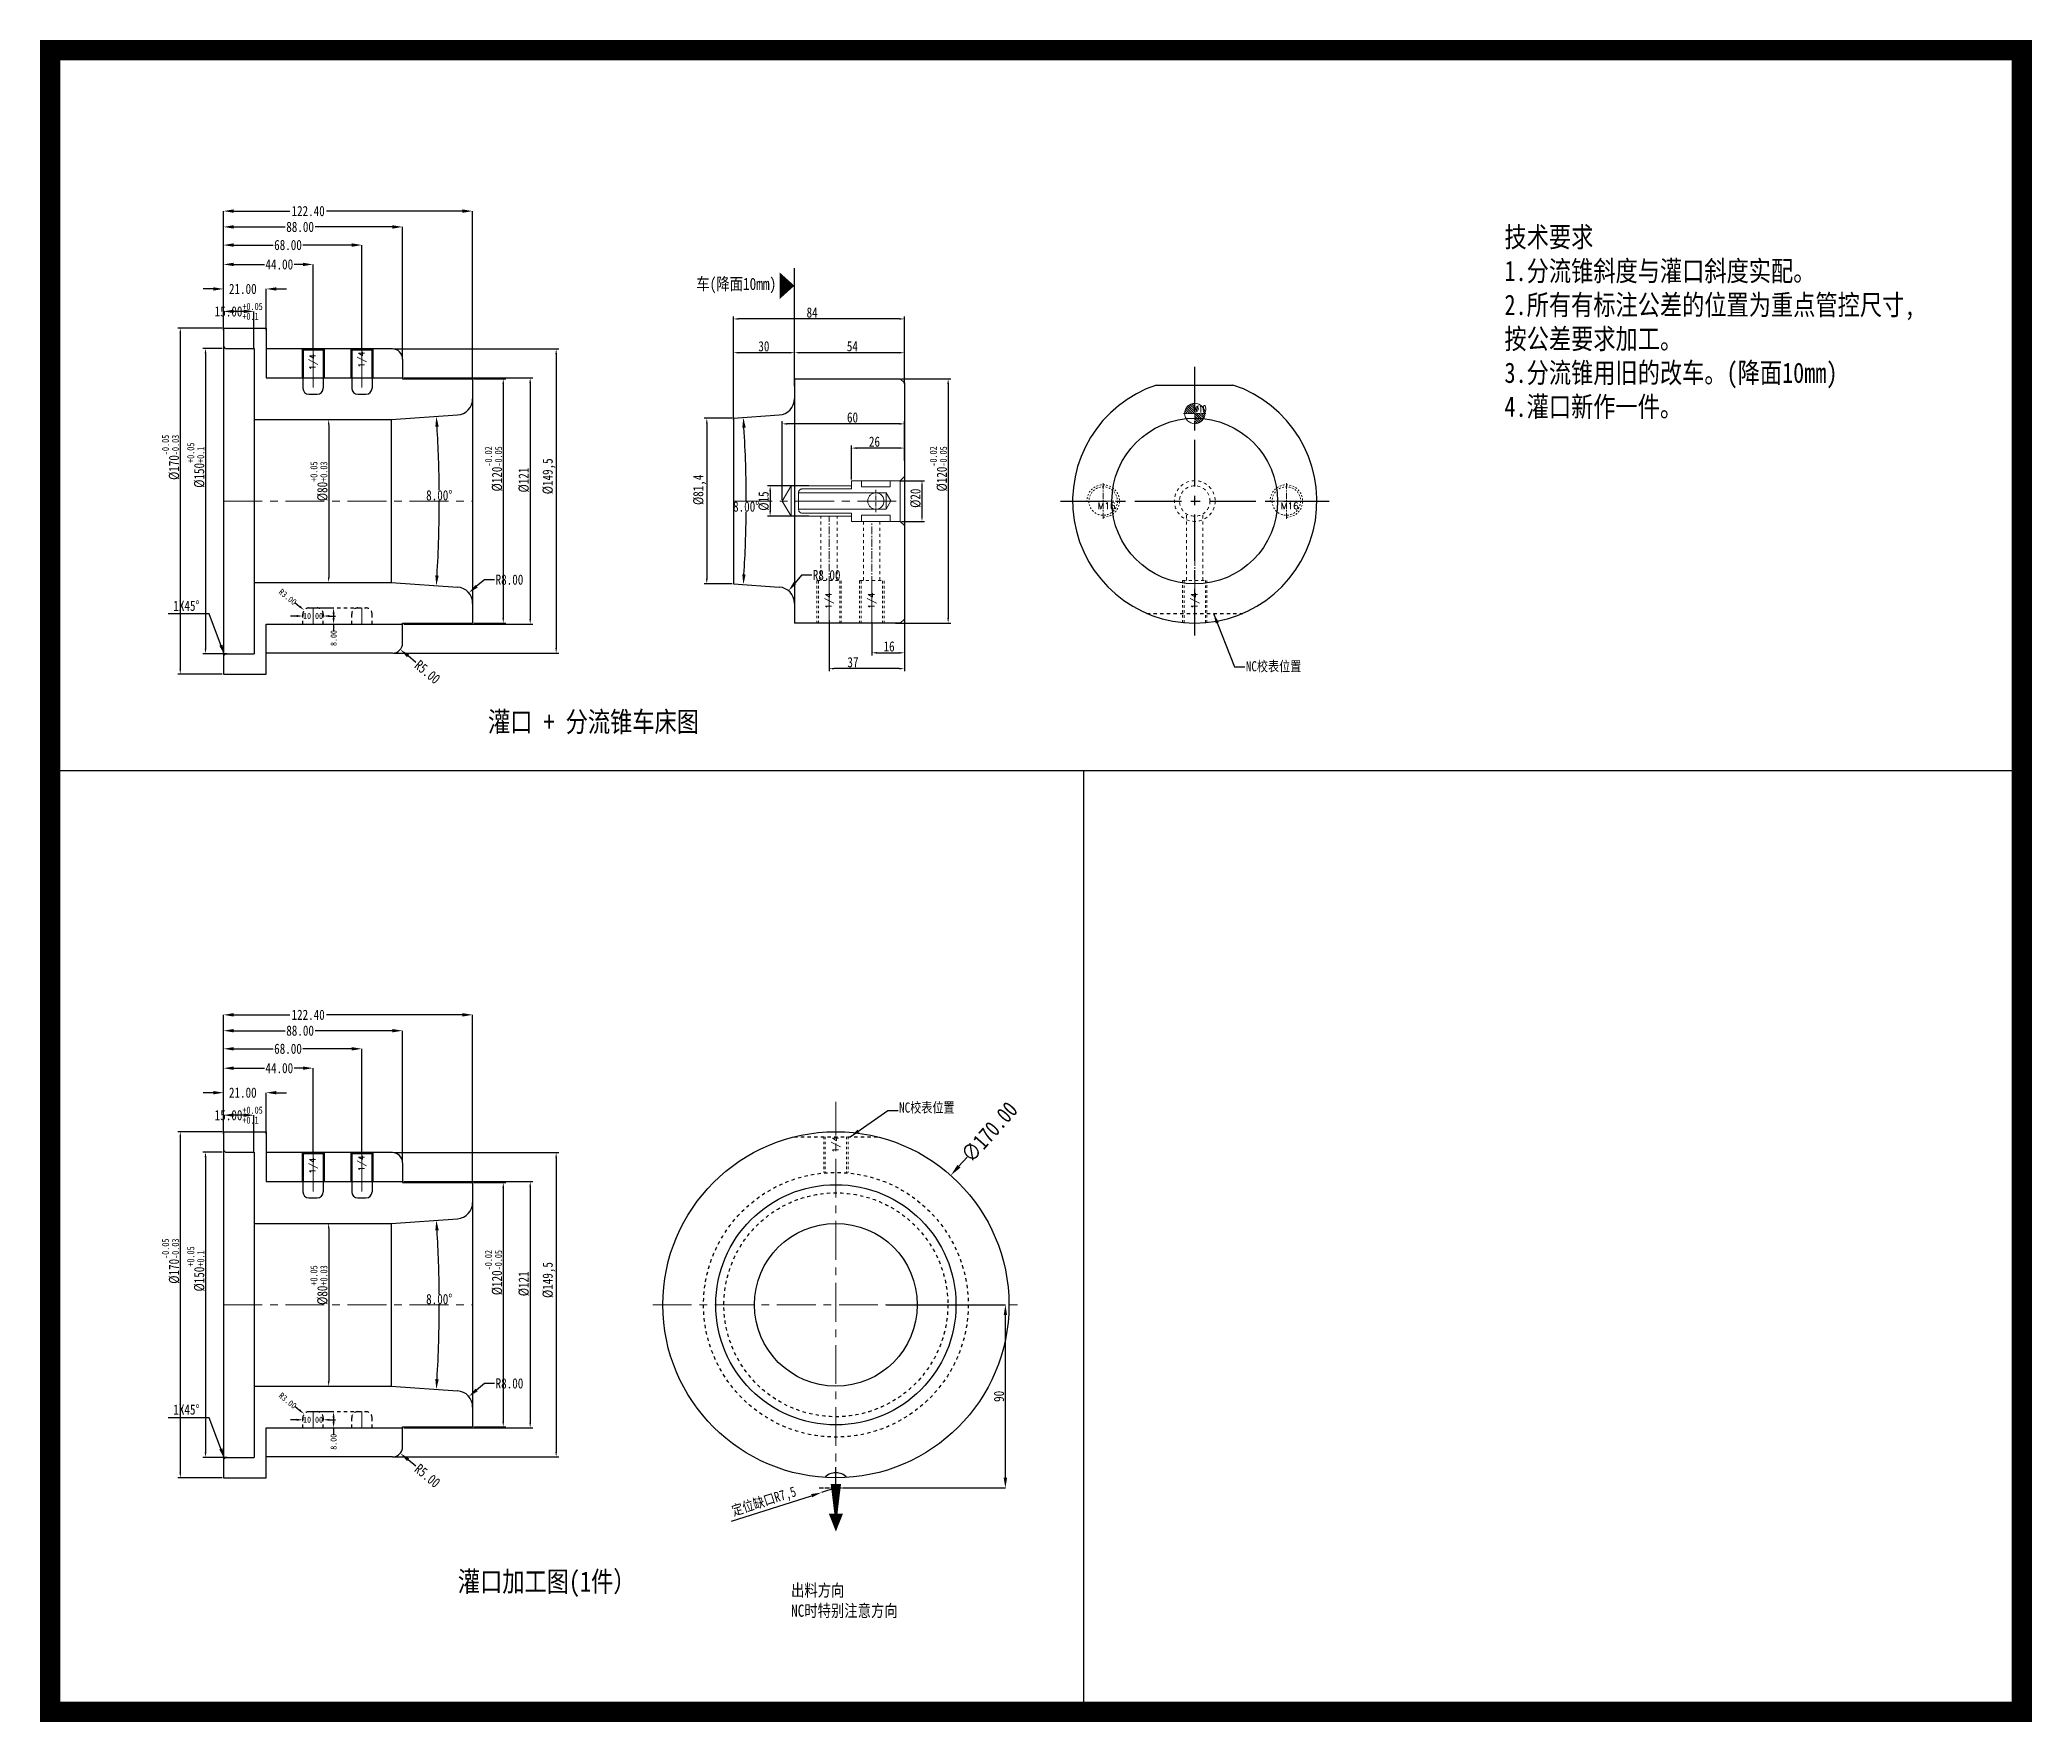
# Model space of a CAD drawing. Header units: millimetres. Extents: x 1104 to 2083, y 140 to 966.
import ezdxf
from ezdxf.enums import TextEntityAlignment as Align

# ---------------------------------------------------------------- set-up
doc = ezdxf.new("R2010")
doc.units = ezdxf.units.MM
doc.header["$LTSCALE"] = 16.335
doc.header["$PDMODE"] = 3
doc.header["$PDSIZE"] = 0.3125
for name, pattern in [('CENTER', [0.6, 0.375, -0.075, 0.075, -0.075]), ('HIDDEN', [0.2, 0.1, -0.1]), ('HIDDENX2', [0.75, 0.5, -0.25])]:
    doc.linetypes.add(name, pattern=pattern)
doc.layers.get('0').update_dxf_attribs({"linetype": 'CONTINUOUS'})
doc.layers.get('Defpoints').update_dxf_attribs({"linetype": 'CONTINUOUS'})
for name, color, linetype, lineweight in [('cool', 153, 'HIDDEN', 9), ('dim', 82, 'CONTINUOUS', 9), ('epin', 13, 'CONTINUOUS', 9), ('moldbase', 7, 'CONTINUOUS', 20), ('screw', 33, 'CONTINUOUS', 13), ('虚线', 6, 'HIDDENX2', 13)]:
    doc.layers.add(name, color=color, linetype=linetype, lineweight=lineweight)
doc.layers.add('DEFAULT_2', color=8, linetype='HIDDEN')
doc.styles.get("Standard").update_dxf_attribs({"font": 'txt', "width": 0.8})
doc.styles.add('TXT', font='txt.shx', dxfattribs={"bigfont": 'gbcbig.shx'})
doc.styles.add('TXT05', font='txt.shx', dxfattribs={"width": 0.5, "bigfont": 'gbcbig.shx'})
doc.dimstyles.new('ISO-25', dxfattribs={"dimtxt": 2.5, "dimasz": 2.5, "dimexe": 1.25, "dimexo": 0.625, "dimtad": 1, "dimtxsty": 'Standard', "dimcen": 2.5, "dimadec": 0, "dimazin": 0, "dimtfac": 1, "dimtmove": 0, "dimatfit": 3, "dimfxl": 0, "dimarcsym": 0})
doc.dimstyles.get("Standard").update_dxf_attribs({"dimtxt": 0.15625, "dimasz": 0.1875, "dimexe": 0.125, "dimexo": 0.0625, "dimtad": 0, "dimtih": 1, "dimtoh": 1, "dimdsep": 46, "dimtxsty": 'Standard', "dimcen": 0.09, "dimadec": 0, "dimazin": 0, "dimtp": 0.01, "dimtm": 0.01, "dimtfac": 1, "dimtofl": 0, "dimtmove": 0, "dimatfit": 3, "dimfxl": 0, "dimtolj": 1, "dimarcsym": 0})
doc.dimstyles.new('STANDARD$0', dxfattribs={"dimscale": 2, "dimtxt": 3, "dimasz": 3, "dimexe": 1.25, "dimexo": 0.625, "dimgap": 0.5, "dimtad": 0, "dimdsep": 46, "dimlunit": 6, "dimtxsty": 'Standard', "dimblk": 'CLOSEDBLANK', "dimcen": 0, "dimclrt": 2, "dimazin": 2, "dimtfac": 2, "dimtmove": 1, "dimatfit": 3, "dimfxl": 0, "dimtolj": 1, "dimtzin": 0, "dimarcsym": 0})

msp = doc.modelspace()

# ---------------------------------------------------------------- texts
at = {"attachment_point": 1}
for s, insert, char_height, width in [('{\\fSimSun|b0|i0|c134|p2;技术要求\\P1.分流锥斜度与灌口斜度实配。\\P2.所有有标注公差的位置为重点管控尺寸,按公差要求加工。\\P3.分流锥用旧的改车。(降面10mm)\\P4.灌口新作一件。}', (1823.809, 874.539), 10, 209.44801), ('{\\fSimSun|b0|i0|c134|p2;车(降面10mm)}', (1426.834, 849.5), 6, 39.20861), ('{\\fSimSun|b0|i0|c134|p2; 灌口 + 分流锥车床图 }', (1319.065, 636.384), 10, 184.05419), ('{\\fSimSun|b0|i0|c134|p2; 灌口加工图(1件）}', (1304.255, 214.04), 10, 159.47262), ('{\\fSimSun|b0|i0|c134|p2;出料方向\\P\\C6;NC时特别注意方向}', (1473.356, 207.689), 6, 97.10809)]:
    msp.add_mtext(s, dxfattribs=dict(at, insert=insert, char_height=char_height, width=width))
at = {"color": 6, "char_height": 5, "width": 18.00079, "attachment_point": 1}
for insert in [(1169.923, 690.844), (1169.923, 295.99)]:
    msp.add_mtext('{\\fSimSun|b0|i0|c134|p2;1X45%%D}', dxfattribs=dict(at, insert=insert))
at = {"layer": 'dim', "char_height": 5, "attachment_point": 4}
for insert in [(1696.749, 658.368), (1526.446, 441.604)]:
    msp.add_mtext('\\A1;NC{\\fSimSun|b0|i0|c134|p2;校表位置}', dxfattribs=dict(at, insert=insert))
at = {"layer": 'screw', "color": 222, "linetype": 'HIDDEN', "ltscale": 0.746373, "style": 'TXT'}
for rotation, p in [(90, (1262.552, 809.319)), (90, (1238.552, 808.128)), (89.99973, (1492.023, 690.819)), (89.99973, (1513.023, 690.819)), (90, (1671.677, 690.819)), (90, (1495.385, 423.715)), (90, (1238.552, 413.274)), (90, (1262.552, 414.465))]:
    msp.add_text('1/4', height=3, rotation=rotation, dxfattribs=at).set_placement(p, align=Align.MIDDLE)

# ---------------------------------------------------------------- blocks, each defined once
blk = doc.blocks.new('*D133')
at = {"color": 0, "lineweight": -2}
for p, q in [((1317.58, 799.82), (1333.24, 799.82)), ((1331.99, 797.32), (1331.99, 682.32)), ((1317.58, 679.82), (1333.24, 679.82))]:
    blk.add_line(p, q, dxfattribs=at)
at = {"color": 0}
for points in [[(1331.57, 797.32), (1332.4, 797.32), (1331.99, 799.82)], [(1331.57, 682.32), (1332.4, 682.32), (1331.99, 679.82)]]:
    blk.add_solid(points, dxfattribs=at)
at = {"layer": 'Defpoints', "color": 0}
for p in [(1316.95, 799.82), (1316.95, 679.82), (1331.99, 679.82)]:
    blk.add_point(p, dxfattribs=at)
at = {"color": 0, "lineweight": 0, "insert": (1327.28, 755.63), "char_height": 5, "attachment_point": 5, "rotation": 90}
blk.add_mtext('%%C120{\\H0.7x;\\S-0.02^ -0.05;}', dxfattribs=at)
blk = doc.blocks.new('*D134')
at = {"color": 0, "lineweight": -2}
for p, q in [((1226.28, 779.82), (1247.48, 779.82)), ((1246.23, 777.32), (1246.23, 702.32)), ((1226.28, 699.82), (1247.48, 699.82))]:
    blk.add_line(p, q, dxfattribs=at)
at = {"color": 0}
for points in [[(1245.81, 777.32), (1246.65, 777.32), (1246.23, 779.82)], [(1245.81, 702.32), (1246.65, 702.32), (1246.23, 699.82)]]:
    blk.add_solid(points, dxfattribs=at)
at = {"layer": 'Defpoints', "color": 0}
for p in [(1225.65, 779.82), (1225.65, 699.82), (1246.23, 699.82)]:
    blk.add_point(p, dxfattribs=at)
at = {"color": 0, "lineweight": 0, "insert": (1241.52, 749.5), "char_height": 5, "attachment_point": 5, "rotation": 90}
blk.add_mtext('%%C80{\\H0.7x;\\S+0.05^ +0.03;}', dxfattribs=at)
blk = doc.blocks.new('*D161')
at = {"color": 4, "lineweight": -2}
for start, end in [(0.50798, 3.51904), (356.48096, 0.02702)]:
    blk.add_arc((704.93, 739.82), 595.65, start, end, dxfattribs=at)
at = {"color": 4}
for points in [[(1298.62, 776.33), (1300.28, 776.43), (1299.12, 781.37)], [(1300.28, 703.2), (1298.62, 703.31), (1299.12, 698.27)]]:
    blk.add_solid(points, dxfattribs=at)
at = {"layer": 'Defpoints', "color": 0}
for p in [(1276.95, 779.82), (1309.51, 782.1), (1300.41, 725.96), (1276.95, 699.82), (1309.51, 697.54)]:
    blk.add_point(p, dxfattribs=at)
at = {"color": 6, "insert": (1300.57, 742.6), "char_height": 5, "attachment_point": 5}
blk.add_mtext('\\A1;8.00°', dxfattribs=at)
blk = doc.blocks.new('*D135')
at = {"color": 4, "lineweight": -2}
for p, q in [((1189.55, 844.01), (1184.55, 844.01)), ((1194.55, 823.82), (1194.55, 844.01)), ((1215.55, 823.82), (1215.55, 844.01)), ((1220.55, 844.01), (1225.55, 844.01))]:
    blk.add_line(p, q, dxfattribs=at)
at = {"color": 4}
for points in [[(1189.55, 844.84), (1189.55, 843.18), (1194.55, 844.01)], [(1220.55, 844.84), (1220.55, 843.18), (1215.55, 844.01)]]:
    blk.add_solid(points, dxfattribs=at)
at = {"layer": 'Defpoints', "color": 0}
for p in [(1215.55, 844.01), (1194.55, 823.82), (1215.55, 823.82)]:
    blk.add_point(p, dxfattribs=at)
at = {"color": 6, "insert": (1204.05, 844.01), "char_height": 5, "attachment_point": 5}
blk.add_mtext('\\A1;21.00', dxfattribs=at)
blk = doc.blocks.new('*D162')
at = {"color": 4, "lineweight": -2}
for p, q in [((1194.55, 823.82), (1194.55, 856.05)), ((1199.55, 856.05), (1214.65, 856.05)), ((1233.55, 856.05), (1229.32, 856.05)), ((1238.55, 814.57), (1238.55, 856.05))]:
    blk.add_line(p, q, dxfattribs=at)
at = {"color": 4}
for points in [[(1199.55, 856.89), (1199.55, 855.22), (1194.55, 856.05)], [(1233.55, 856.89), (1233.55, 855.22), (1238.55, 856.05)]]:
    blk.add_solid(points, dxfattribs=at)
at = {"layer": 'Defpoints', "color": 0}
for p in [(1238.55, 856.05), (1194.55, 823.82), (1238.55, 814.57)]:
    blk.add_point(p, dxfattribs=at)
at = {"color": 6, "insert": (1221.98, 856.05), "char_height": 5, "attachment_point": 5}
blk.add_mtext('\\A1;44.00', dxfattribs=at)
blk = doc.blocks.new('*D163')
at = {"color": 4, "lineweight": -2}
for p, q in [((1194.55, 823.82), (1194.55, 865.57)), ((1199.55, 865.57), (1218.93, 865.57)), ((1257.55, 865.57), (1233.59, 865.57)), ((1262.55, 814.57), (1262.55, 865.57))]:
    blk.add_line(p, q, dxfattribs=at)
at = {"color": 4}
for points in [[(1199.55, 866.41), (1199.55, 864.74), (1194.55, 865.57)], [(1257.55, 866.41), (1257.55, 864.74), (1262.55, 865.57)]]:
    blk.add_solid(points, dxfattribs=at)
at = {"layer": 'Defpoints', "color": 0}
for p in [(1262.55, 865.57), (1194.55, 823.82), (1262.55, 814.57)]:
    blk.add_point(p, dxfattribs=at)
at = {"color": 6, "insert": (1226.26, 865.57), "char_height": 5, "attachment_point": 5}
blk.add_mtext('\\A1;68.00', dxfattribs=at)
blk = doc.blocks.new('*D164')
at = {"color": 4, "lineweight": -2}
for p, q in [((1194.55, 823.82), (1194.55, 874.48)), ((1199.55, 874.48), (1224.87, 874.48)), ((1277.55, 874.48), (1239.53, 874.48)), ((1282.55, 809.57), (1282.55, 874.48))]:
    blk.add_line(p, q, dxfattribs=at)
at = {"color": 4}
for points in [[(1199.55, 875.31), (1199.55, 873.64), (1194.55, 874.48)], [(1277.55, 875.31), (1277.55, 873.64), (1282.55, 874.48)]]:
    blk.add_solid(points, dxfattribs=at)
at = {"layer": 'Defpoints', "color": 0}
for p in [(1282.55, 874.48), (1194.55, 823.82), (1282.55, 809.57)]:
    blk.add_point(p, dxfattribs=at)
at = {"color": 6, "insert": (1232.2, 874.48), "char_height": 5, "attachment_point": 5}
blk.add_mtext('\\A1;88.00', dxfattribs=at)
blk = doc.blocks.new('*D165')
at = {"color": 4, "lineweight": -2}
for p, q in [((1194.55, 823.82), (1194.55, 882.26)), ((1199.55, 882.26), (1227.14, 882.26)), ((1311.95, 882.26), (1245.14, 882.26)), ((1316.95, 799.38), (1316.95, 882.26))]:
    blk.add_line(p, q, dxfattribs=at)
at = {"color": 4}
for points in [[(1199.55, 883.09), (1199.55, 881.42), (1194.55, 882.26)], [(1311.95, 883.09), (1311.95, 881.42), (1316.95, 882.26)]]:
    blk.add_solid(points, dxfattribs=at)
at = {"layer": 'Defpoints', "color": 0}
for p in [(1316.95, 882.26), (1194.55, 823.82), (1316.95, 799.38)]:
    blk.add_point(p, dxfattribs=at)
at = {"color": 6, "insert": (1236.14, 882.26), "char_height": 5, "attachment_point": 5}
blk.add_mtext('\\A1;122.40', dxfattribs=at)
blk = doc.blocks.new('*D117')
at = {"color": 0, "lineweight": -2}
for p, q in [((1475.02, 796.94), (1475.02, 813.94)), ((1526.52, 812.69), (1477.52, 812.69)), ((1529.02, 797.44), (1529.02, 813.94))]:
    blk.add_line(p, q, dxfattribs=at)
at = {"color": 0}
for points in [[(1477.52, 813.1), (1477.52, 812.27), (1475.02, 812.69)], [(1526.52, 813.1), (1526.52, 812.27), (1529.02, 812.69)]]:
    blk.add_solid(points, dxfattribs=at)
at = {"layer": 'Defpoints', "color": 0}
for p in [(1475.02, 812.69), (1475.02, 796.32), (1529.02, 796.82)]:
    blk.add_point(p, dxfattribs=at)
at = {"color": 0, "lineweight": 0, "insert": (1503.48, 815.81), "char_height": 5, "attachment_point": 5}
blk.add_mtext('54', dxfattribs=at)
blk = doc.blocks.new('*D118')
at = {"color": 0, "lineweight": -2}
for p, q in [((1445.02, 779.88), (1445.02, 830.52)), ((1526.52, 829.27), (1447.52, 829.27)), ((1529.02, 798.44), (1529.02, 830.52))]:
    blk.add_line(p, q, dxfattribs=at)
at = {"color": 0}
for points in [[(1447.52, 829.68), (1447.52, 828.85), (1445.02, 829.27)], [(1526.52, 829.68), (1526.52, 828.85), (1529.02, 829.27)]]:
    blk.add_solid(points, dxfattribs=at)
at = {"layer": 'Defpoints', "color": 0}
for p in [(1445.02, 829.27), (1529.02, 797.82), (1445.02, 779.25)]:
    blk.add_point(p, dxfattribs=at)
at = {"color": 0, "lineweight": 0, "insert": (1483.71, 832.39), "char_height": 5, "attachment_point": 5}
blk.add_mtext('84', dxfattribs=at)
blk = doc.blocks.new('*D119')
at = {"color": 0, "lineweight": -2}
for p, q in [((1445.02, 779.88), (1445.02, 813.94)), ((1472.52, 812.69), (1447.52, 812.69)), ((1475.02, 797.34), (1475.02, 813.94))]:
    blk.add_line(p, q, dxfattribs=at)
at = {"color": 0}
for points in [[(1447.52, 813.1), (1447.52, 812.27), (1445.02, 812.69)], [(1472.52, 813.1), (1472.52, 812.27), (1475.02, 812.69)]]:
    blk.add_solid(points, dxfattribs=at)
at = {"layer": 'Defpoints', "color": 0}
for p in [(1445.02, 812.69), (1475.02, 796.71), (1445.02, 779.25)]:
    blk.add_point(p, dxfattribs=at)
at = {"color": 0, "lineweight": 0, "insert": (1460.02, 815.81), "char_height": 5, "attachment_point": 5}
blk.add_mtext('30', dxfattribs=at)
blk = doc.blocks.new('*D120')
at = {"color": 0, "lineweight": -2}
for p, q in [((1527.67, 799.82), (1551.78, 799.82)), ((1550.53, 797.32), (1550.53, 682.32)), ((1524.62, 679.82), (1551.78, 679.82))]:
    blk.add_line(p, q, dxfattribs=at)
at = {"color": 0}
for points in [[(1550.11, 797.32), (1550.95, 797.32), (1550.53, 799.82)], [(1550.11, 682.32), (1550.95, 682.32), (1550.53, 679.82)]]:
    blk.add_solid(points, dxfattribs=at)
at = {"layer": 'Defpoints', "color": 0}
for p in [(1527.05, 799.82), (1524, 679.82), (1550.53, 679.82)]:
    blk.add_point(p, dxfattribs=at)
at = {"color": 0, "lineweight": 0, "insert": (1545.82, 755.63), "char_height": 5, "attachment_point": 5, "rotation": 90}
blk.add_mtext('%%C120{\\H0.7x;\\S-0.02^ -0.05;}', dxfattribs=at)
blk = doc.blocks.new('*D121')
at = {"color": 0, "lineweight": -2}
for p, q in [((1513.02, 680.19), (1513.02, 664.01)), ((1529.02, 683.16), (1529.02, 664.01)), ((1515.52, 665.26), (1526.52, 665.26))]:
    blk.add_line(p, q, dxfattribs=at)
at = {"color": 0}
for points in [[(1515.52, 665.67), (1515.52, 664.84), (1513.02, 665.26)], [(1526.52, 665.67), (1526.52, 664.84), (1529.02, 665.26)]]:
    blk.add_solid(points, dxfattribs=at)
at = {"layer": 'Defpoints', "color": 0}
for p in [(1513.02, 680.82), (1529.02, 683.78), (1529.02, 665.26)]:
    blk.add_point(p, dxfattribs=at)
at = {"color": 0, "lineweight": 0, "insert": (1521.52, 668.38), "char_height": 5, "attachment_point": 5}
blk.add_mtext('16', dxfattribs=at)
blk = doc.blocks.new('*D122')
at = {"color": 0, "lineweight": -2}
for p, q in [((1529.02, 685.51), (1529.02, 656.22)), ((1492.02, 681.19), (1492.02, 656.22)), ((1526.52, 657.47), (1494.52, 657.47))]:
    blk.add_line(p, q, dxfattribs=at)
at = {"color": 0}
for points in [[(1494.52, 657.88), (1494.52, 657.05), (1492.02, 657.47)], [(1526.52, 657.88), (1526.52, 657.05), (1529.02, 657.47)]]:
    blk.add_solid(points, dxfattribs=at)
at = {"layer": 'Defpoints', "color": 0}
for p in [(1529.02, 686.14), (1492.02, 681.82), (1492.02, 657.47)]:
    blk.add_point(p, dxfattribs=at)
at = {"color": 0, "lineweight": 0, "insert": (1503.75, 660.59), "char_height": 5, "attachment_point": 5}
blk.add_mtext('37', dxfattribs=at)
blk = doc.blocks.new('*D136')
at = {"color": 0, "lineweight": -2}
for p, q in [((1444.4, 780.52), (1430.72, 780.52)), ((1431.97, 778.02), (1431.97, 701.62)), ((1444.4, 699.12), (1430.72, 699.12))]:
    blk.add_line(p, q, dxfattribs=at)
at = {"color": 0}
for points in [[(1431.55, 778.02), (1432.38, 778.02), (1431.97, 780.52)], [(1431.55, 701.62), (1432.38, 701.62), (1431.97, 699.12)]]:
    blk.add_solid(points, dxfattribs=at)
at = {"layer": 'Defpoints', "color": 0}
for p in [(1445.02, 780.52), (1431.97, 699.12), (1445.02, 699.12)]:
    blk.add_point(p, dxfattribs=at)
at = {"color": 0, "lineweight": 0, "insert": (1428.42, 745.33), "char_height": 5, "attachment_point": 5, "rotation": 90}
blk.add_mtext('%%c81,4', dxfattribs=at)
blk = doc.blocks.new('*D137')
at = {"color": 0, "lineweight": -2}
for p, q in [((1526.56, 749.82), (1538.92, 749.82)), ((1537.67, 747.32), (1537.67, 732.32)), ((1527.65, 729.82), (1538.92, 729.82))]:
    blk.add_line(p, q, dxfattribs=at)
at = {"color": 0}
for points in [[(1537.26, 747.32), (1538.09, 747.32), (1537.67, 749.82)], [(1537.26, 732.32), (1538.09, 732.32), (1537.67, 729.82)]]:
    blk.add_solid(points, dxfattribs=at)
at = {"layer": 'Defpoints', "color": 0}
for p in [(1525.94, 749.82), (1527.02, 729.82), (1537.67, 729.82)]:
    blk.add_point(p, dxfattribs=at)
at = {"color": 0, "lineweight": 0, "insert": (1534.55, 741.2), "char_height": 5, "attachment_point": 5, "rotation": 90}
blk.add_mtext('%%c20', dxfattribs=at)
blk = doc.blocks.new('*D138')
at = {"color": 0, "lineweight": -2}
for p, q in [((1503.02, 750.44), (1503.02, 767.09)), ((1526.52, 765.84), (1505.52, 765.84)), ((1529.02, 759.72), (1529.02, 767.09))]:
    blk.add_line(p, q, dxfattribs=at)
at = {"color": 0}
for points in [[(1505.52, 766.25), (1505.52, 765.42), (1503.02, 765.84)], [(1526.52, 766.25), (1526.52, 765.42), (1529.02, 765.84)]]:
    blk.add_solid(points, dxfattribs=at)
at = {"layer": 'Defpoints', "color": 0}
for p in [(1503.02, 765.84), (1529.02, 759.09), (1503.02, 749.82)]:
    blk.add_point(p, dxfattribs=at)
at = {"color": 0, "lineweight": 0, "insert": (1514.34, 768.96), "char_height": 5, "attachment_point": 5}
blk.add_mtext('26', dxfattribs=at)
blk = doc.blocks.new('*D139')
at = {"color": 0, "lineweight": -2}
for p, q in [((1469.02, 740.44), (1469.02, 778.98)), ((1526.52, 777.73), (1471.52, 777.73)), ((1529.02, 759.72), (1529.02, 778.98))]:
    blk.add_line(p, q, dxfattribs=at)
at = {"color": 0}
for points in [[(1471.52, 778.15), (1471.52, 777.31), (1469.02, 777.73)], [(1526.52, 778.15), (1526.52, 777.31), (1529.02, 777.73)]]:
    blk.add_solid(points, dxfattribs=at)
at = {"layer": 'Defpoints', "color": 0}
for p in [(1469.02, 777.73), (1529.02, 759.09), (1469.02, 739.82)]:
    blk.add_point(p, dxfattribs=at)
at = {"color": 0, "lineweight": 0, "insert": (1503.56, 780.86), "char_height": 5, "attachment_point": 5}
blk.add_mtext('60', dxfattribs=at)
blk = doc.blocks.new('*D140')
at = {"color": 0, "lineweight": -2}
for p, q in [((1482.04, 747.32), (1461.84, 747.32)), ((1463.09, 744.82), (1463.09, 734.82)), ((1482.04, 732.32), (1461.84, 732.32))]:
    blk.add_line(p, q, dxfattribs=at)
at = {"color": 0}
for points in [[(1462.67, 744.82), (1463.5, 744.82), (1463.09, 747.32)], [(1462.67, 734.82), (1463.5, 734.82), (1463.09, 732.32)]]:
    blk.add_solid(points, dxfattribs=at)
at = {"layer": 'Defpoints', "color": 0}
for p in [(1482.66, 747.32), (1463.09, 732.32), (1482.66, 732.32)]:
    blk.add_point(p, dxfattribs=at)
at = {"color": 0, "lineweight": 0, "insert": (1459.96, 739.82), "char_height": 5, "attachment_point": 5, "rotation": 90}
blk.add_mtext('%%c15', dxfattribs=at)
blk = doc.blocks.new('*D123')
at = {"color": 0, "lineweight": -2}
for p, q in [((1193.93, 824.82), (1172.09, 824.82)), ((1173.34, 822.32), (1173.34, 657.32)), ((1193.93, 654.82), (1172.09, 654.82))]:
    blk.add_line(p, q, dxfattribs=at)
at = {"color": 0}
for points in [[(1172.93, 822.32), (1173.76, 822.32), (1173.34, 824.82)], [(1172.93, 657.32), (1173.76, 657.32), (1173.34, 654.82)]]:
    blk.add_solid(points, dxfattribs=at)
at = {"layer": 'Defpoints', "color": 0}
for p in [(1194.55, 824.82), (1173.34, 654.82), (1194.55, 654.82)]:
    blk.add_point(p, dxfattribs=at)
at = {"color": 0, "lineweight": 0, "insert": (1168.63, 761.27), "char_height": 5, "attachment_point": 5, "rotation": 90}
blk.add_mtext('%%C170{\\H0.7x;\\S-0.05^ -0.03;}', dxfattribs=at)
blk = doc.blocks.new('*D124')
at = {"color": 3, "linetype": 'Continuous', "lineweight": -2}
for p, q in [((1230.55, 683.32), (1227.55, 683.32)), ((1233.55, 684.32), (1233.55, 683.32)), ((1243.55, 684.32), (1243.55, 683.32)), ((1246.55, 683.32), (1249.55, 683.32))]:
    blk.add_line(p, q, dxfattribs=at)
at = {"color": 3}
for points in [[(1230.55, 683.82), (1230.55, 682.82), (1233.55, 683.32)], [(1246.55, 683.82), (1246.55, 682.82), (1243.55, 683.32)]]:
    blk.add_solid(points, dxfattribs=at)
at = {"layer": 'Defpoints', "color": 0}
for p in [(1233.55, 684.32), (1233.55, 683.32), (1243.55, 684.32)]:
    blk.add_point(p, dxfattribs=at)
at = {"color": 6, "insert": (1238.55, 683.32), "char_height": 3, "attachment_point": 5}
blk.add_mtext('\\A1;10.00', dxfattribs=at)
blk = doc.blocks.new('*D141')
at = {"color": 3, "linetype": 'Continuous', "lineweight": -2}
for p, q in [((1237.33, 687.32), (1248.64, 687.32)), ((1237.33, 679.32), (1248.64, 679.32)), ((1248.64, 684.32), (1248.64, 682.32)), ((1248.64, 679.32), (1248.64, 675.72))]:
    blk.add_line(p, q, dxfattribs=at)
at = {"color": 3}
for points in [[(1248.14, 684.32), (1249.14, 684.32), (1248.64, 687.32)], [(1248.14, 682.32), (1249.14, 682.32), (1248.64, 679.32)]]:
    blk.add_solid(points, dxfattribs=at)
at = {"layer": 'Defpoints', "color": 0}
for p in [(1237.33, 687.32), (1237.33, 679.32), (1248.64, 679.32)]:
    blk.add_point(p, dxfattribs=at)
at = {"color": 6, "insert": (1248.64, 672.52), "char_height": 3, "attachment_point": 5, "rotation": 90}
blk.add_mtext('\\A1;8.00', dxfattribs=at)
blk = doc.blocks.new('*D142')
at = {"color": 3, "linetype": 'Continuous', "lineweight": -2}
blk.add_line((1229.54, 689.96), (1231.88, 688.08), dxfattribs=at)
at = {"color": 3}
blk.add_solid([(1232.19, 688.47), (1231.56, 687.69), (1234.22, 686.2)], dxfattribs=at)
at = {"layer": 'Defpoints', "color": 0}
for p in [(1234.22, 686.2), (1236.55, 684.32)]:
    blk.add_point(p, dxfattribs=at)
at = {"color": 6, "insert": (1226.11, 692.72), "char_height": 3, "attachment_point": 5, "rotation": 321.17969}
blk.add_mtext('\\A1;R3.00', dxfattribs=at)
blk = doc.blocks.new('*D143')
at = {"color": 0, "lineweight": -2}
for p, q in [((1278.18, 814.57), (1359.23, 814.57)), ((1357.98, 812.07), (1357.98, 667.57)), ((1278.18, 665.07), (1359.23, 665.07))]:
    blk.add_line(p, q, dxfattribs=at)
at = {"color": 0}
for points in [[(1357.57, 812.07), (1358.4, 812.07), (1357.98, 814.57)], [(1357.57, 667.57), (1358.4, 667.57), (1357.98, 665.07)]]:
    blk.add_solid(points, dxfattribs=at)
at = {"layer": 'Defpoints', "color": 0}
for p in [(1277.55, 814.57), (1277.55, 665.07), (1357.98, 665.07)]:
    blk.add_point(p, dxfattribs=at)
at = {"color": 0, "lineweight": 0, "insert": (1354.44, 751.97), "char_height": 5, "attachment_point": 5, "rotation": 90}
blk.add_mtext('%%c149,5', dxfattribs=at)
blk = doc.blocks.new('*D125')
at = {"color": 0, "lineweight": -2}
for p, q in [((1193.93, 814.82), (1184.48, 814.82)), ((1185.73, 812.32), (1185.73, 667.32)), ((1196.29, 664.82), (1184.48, 664.82))]:
    blk.add_line(p, q, dxfattribs=at)
at = {"color": 0}
for points in [[(1185.31, 812.32), (1186.15, 812.32), (1185.73, 814.82)], [(1185.31, 667.32), (1186.15, 667.32), (1185.73, 664.82)]]:
    blk.add_solid(points, dxfattribs=at)
at = {"layer": 'Defpoints', "color": 0}
for p in [(1194.55, 814.82), (1185.73, 664.82), (1196.92, 664.82)]:
    blk.add_point(p, dxfattribs=at)
at = {"color": 0, "lineweight": 0, "insert": (1181.02, 757.44), "char_height": 5, "attachment_point": 5, "rotation": 90}
blk.add_mtext('%%C150{\\H0.7x;\\S+0.05^ +0.1;}', dxfattribs=at)
blk = doc.blocks.new('*D144')
at = {"color": 0, "lineweight": -2}
for p, q in [((1283.18, 800.32), (1346.48, 800.32)), ((1345.23, 797.82), (1345.23, 681.82)), ((1283.18, 679.32), (1346.48, 679.32))]:
    blk.add_line(p, q, dxfattribs=at)
at = {"color": 0}
for points in [[(1344.81, 797.82), (1345.64, 797.82), (1345.23, 800.32)], [(1344.81, 681.82), (1345.64, 681.82), (1345.23, 679.32)]]:
    blk.add_solid(points, dxfattribs=at)
at = {"layer": 'Defpoints', "color": 0}
for p in [(1282.55, 800.32), (1282.55, 679.32), (1345.23, 679.32)]:
    blk.add_point(p, dxfattribs=at)
at = {"color": 0, "lineweight": 0, "insert": (1342.1, 750.12), "char_height": 5, "attachment_point": 5, "rotation": 90}
blk.add_mtext('%%c121', dxfattribs=at)
blk = doc.blocks.new('*D145')
at = {"color": 4, "lineweight": -2}
blk.add_line((1289.1, 660.5), (1285.25, 663.69), dxfattribs=at)
at = {"color": 4}
blk.add_solid([(1285.78, 664.33), (1284.72, 663.05), (1281.4, 666.88)], dxfattribs=at)
at = {"layer": 'Defpoints', "color": 0}
for p in [(1277.55, 670.07), (1281.4, 666.88)]:
    blk.add_point(p, dxfattribs=at)
at = {"color": 6, "insert": (1294.75, 655.82), "char_height": 5, "attachment_point": 5, "rotation": 320.35525}
blk.add_mtext('\\A1;R5.00', dxfattribs=at)
blk = doc.blocks.new('*D146')
at = {"color": 4, "lineweight": -2}
for p, q in [((1194.55, 827.81), (1194.55, 832.98)), ((1204.55, 832.98), (1199.55, 832.98)), ((1209.55, 814.82), (1209.55, 832.98))]:
    blk.add_line(p, q, dxfattribs=at)
at = {"color": 4}
for points in [[(1199.55, 833.82), (1199.55, 832.15), (1194.55, 832.98)], [(1204.55, 833.82), (1204.55, 832.15), (1209.55, 832.98)]]:
    blk.add_solid(points, dxfattribs=at)
at = {"layer": 'Defpoints', "color": 0}
for p in [(1194.55, 832.98), (1194.55, 827.81), (1209.55, 814.82)]:
    blk.add_point(p, dxfattribs=at)
at = {"color": 6, "insert": (1202.05, 832.98), "char_height": 5, "attachment_point": 5}
blk.add_mtext('\\A1;15.00{\\H0.7x;\\S+0.05^ +0.1;}', dxfattribs=at)
blk = doc.blocks.new('*D159')
at = {"color": 0, "lineweight": -2, "ltscale": 0.5}
for p, q in [((1520.17, 344.97), (1578.65, 344.97)), ((1578.65, 259.97), (1578.65, 339.97)), ((1498.73, 254.97), (1578.65, 254.97))]:
    blk.add_line(p, q, dxfattribs=at)
at = {"color": 0, "ltscale": 0.5}
for points in [[(1577.82, 339.97), (1579.48, 339.97), (1578.65, 344.97)], [(1577.82, 259.97), (1579.48, 259.97), (1578.65, 254.97)]]:
    blk.add_solid(points, dxfattribs=at)
at = {"layer": 'Defpoints', "color": 0, "ltscale": 0.5}
for p in [(1519.54, 344.97), (1578.65, 344.97), (1498.11, 254.97)]:
    blk.add_point(p, dxfattribs=at)
at = {"color": 0, "ltscale": 0.5, "insert": (1575.53, 299.97), "char_height": 5, "attachment_point": 5, "rotation": 90}
blk.add_mtext('90', dxfattribs=at)
blk = doc.blocks.new('*D132')
at = {"color": 0, "lineweight": -2, "ltscale": 0.5}
for p, q in [((1495.38, 254.97), (1488.24, 252.7)), ((1444.09, 238.68), (1483.47, 251.18))]:
    blk.add_line(p, q, dxfattribs=at)
at = {"color": 0, "ltscale": 0.5}
blk.add_solid([(1483.22, 251.98), (1483.72, 250.39), (1488.24, 252.7)], dxfattribs=at)
at = {"layer": 'Defpoints', "color": 0, "ltscale": 0.5}
for p in [(1495.38, 254.97), (1488.24, 252.7)]:
    blk.add_point(p, dxfattribs=at)
at = {"color": 0, "ltscale": 0.5, "insert": (1460.2, 247.94), "char_height": 5, "attachment_point": 5, "rotation": 17.60936}
blk.add_mtext('{\\fSimSun|b0|i0|c134|p2;定位缺口}R7,5', dxfattribs=at)
blk = doc.blocks.new('*D241')
at = {"color": 4, "lineweight": -2}
for start, end in [(359.97631, 3.51308), (356.48692, 359.48939)]:
    blk.add_arc((863, 739.82), 588.35, start, end, dxfattribs=at)
at = {"color": 4}
for points in [[(1449.41, 775.82), (1451.07, 775.93), (1449.91, 780.86)], [(1451.07, 703.71), (1449.41, 703.82), (1449.91, 698.78)]]:
    blk.add_solid(points, dxfattribs=at)
at = {"layer": 'Defpoints', "color": 0}
for p in [(1445.02, 780.52), (1467.58, 782.1), (1451.19, 753.51), (1445.02, 699.12), (1467.58, 697.54)]:
    blk.add_point(p, dxfattribs=at)
at = {"color": 6, "insert": (1451.34, 737.08), "char_height": 5, "attachment_point": 5}
blk.add_mtext('\\A1;8.00°', dxfattribs=at)
blk = doc.blocks.new('*D242')
at = {"color": 4, "lineweight": -2}
for p, q in [((1478.51, 703.42), (1475.32, 699.57)), ((1483.51, 703.42), (1478.51, 703.42))]:
    blk.add_line(p, q, dxfattribs=at)
at = {"color": 4}
blk.add_solid([(1474.68, 700.1), (1475.96, 699.04), (1472.13, 695.72)], dxfattribs=at)
at = {"layer": 'Defpoints', "color": 0}
for p in [(1472.13, 695.72), (1467.02, 689.56)]:
    blk.add_point(p, dxfattribs=at)
at = {"color": 6, "insert": (1490.84, 703.42), "char_height": 5, "attachment_point": 5}
blk.add_mtext('\\A1;R8.00', dxfattribs=at)
blk = doc.blocks.new('*D243')
at = {"color": 4, "lineweight": -2}
for p, q in [((1322.71, 701.17), (1318.89, 697.94)), ((1327.71, 701.17), (1322.71, 701.17))]:
    blk.add_line(p, q, dxfattribs=at)
at = {"color": 4}
blk.add_solid([(1318.35, 698.58), (1319.43, 697.31), (1315.07, 694.72)], dxfattribs=at)
at = {"layer": 'Defpoints', "color": 0}
for p in [(1308.95, 689.56), (1315.07, 694.72)]:
    blk.add_point(p, dxfattribs=at)
at = {"color": 6, "insert": (1335.05, 701.17), "char_height": 5, "attachment_point": 5}
blk.add_mtext('\\A1;R8.00', dxfattribs=at)
blk = doc.blocks.new('*D244')
at = {"color": 4, "lineweight": -2}
blk.add_line((1559.8, 417.49), (1555.82, 413), dxfattribs=at)
at = {"color": 4}
blk.add_solid([(1555.07, 413.67), (1556.56, 412.34), (1551.83, 408.52)], dxfattribs=at)
at = {"layer": 'Defpoints', "color": 0}
for p in [(1551.83, 408.52), (1438.94, 281.41)]:
    blk.add_point(p, dxfattribs=at)
at = {"color": 6, "insert": (1570.78, 429.85), "char_height": 8, "attachment_point": 5, "rotation": 48.38899}
blk.add_mtext('\\A1;∅170.00', dxfattribs=at)
blk = doc.blocks.new('*D245')
at = {"color": 0, "lineweight": -2}
for p, q in [((1317.58, 404.97), (1333.24, 404.97)), ((1331.99, 402.47), (1331.99, 287.47)), ((1317.58, 284.97), (1333.24, 284.97))]:
    blk.add_line(p, q, dxfattribs=at)
at = {"color": 0}
for points in [[(1331.57, 402.47), (1332.4, 402.47), (1331.99, 404.97)], [(1331.57, 287.47), (1332.4, 287.47), (1331.99, 284.97)]]:
    blk.add_solid(points, dxfattribs=at)
at = {"layer": 'Defpoints', "color": 0}
for p in [(1316.95, 404.97), (1316.95, 284.97), (1331.99, 284.97)]:
    blk.add_point(p, dxfattribs=at)
at = {"color": 0, "lineweight": 0, "insert": (1327.28, 360.78), "char_height": 5, "attachment_point": 5, "rotation": 90}
blk.add_mtext('%%C120{\\H0.7x;\\S-0.02^ -0.05;}', dxfattribs=at)
blk = doc.blocks.new('*D246')
at = {"color": 0, "lineweight": -2}
for p, q in [((1226.28, 384.97), (1247.48, 384.97)), ((1246.23, 382.47), (1246.23, 307.47)), ((1226.28, 304.97), (1247.48, 304.97))]:
    blk.add_line(p, q, dxfattribs=at)
at = {"color": 0}
for points in [[(1245.81, 382.47), (1246.65, 382.47), (1246.23, 384.97)], [(1245.81, 307.47), (1246.65, 307.47), (1246.23, 304.97)]]:
    blk.add_solid(points, dxfattribs=at)
at = {"layer": 'Defpoints', "color": 0}
for p in [(1225.65, 384.97), (1225.65, 304.97), (1246.23, 304.97)]:
    blk.add_point(p, dxfattribs=at)
at = {"color": 0, "lineweight": 0, "insert": (1241.52, 354.64), "char_height": 5, "attachment_point": 5, "rotation": 90}
blk.add_mtext('%%C80{\\H0.7x;\\S+0.05^ +0.03;}', dxfattribs=at)
blk = doc.blocks.new('*D251')
at = {"color": 4, "lineweight": -2}
for start, end in [(0.50798, 3.51904), (356.48096, 0.02702)]:
    blk.add_arc((704.93, 344.97), 595.65, start, end, dxfattribs=at)
at = {"color": 4}
for points in [[(1298.62, 381.47), (1300.28, 381.58), (1299.12, 386.52)], [(1300.28, 308.35), (1298.62, 308.46), (1299.12, 303.42)]]:
    blk.add_solid(points, dxfattribs=at)
at = {"layer": 'Defpoints', "color": 0}
for p in [(1276.95, 384.97), (1309.51, 387.24), (1300.41, 331.11), (1276.95, 304.97), (1309.51, 302.69)]:
    blk.add_point(p, dxfattribs=at)
at = {"color": 6, "insert": (1300.57, 347.75), "char_height": 5, "attachment_point": 5}
blk.add_mtext('\\A1;8.00°', dxfattribs=at)
blk = doc.blocks.new('*D247')
at = {"color": 4, "lineweight": -2}
for p, q in [((1189.55, 449.16), (1184.55, 449.16)), ((1194.55, 428.97), (1194.55, 449.16)), ((1215.55, 428.97), (1215.55, 449.16)), ((1220.55, 449.16), (1225.55, 449.16))]:
    blk.add_line(p, q, dxfattribs=at)
at = {"color": 4}
for points in [[(1189.55, 449.99), (1189.55, 448.32), (1194.55, 449.16)], [(1220.55, 449.99), (1220.55, 448.32), (1215.55, 449.16)]]:
    blk.add_solid(points, dxfattribs=at)
at = {"layer": 'Defpoints', "color": 0}
for p in [(1215.55, 449.16), (1194.55, 428.97), (1215.55, 428.97)]:
    blk.add_point(p, dxfattribs=at)
at = {"color": 6, "insert": (1204.05, 449.16), "char_height": 5, "attachment_point": 5}
blk.add_mtext('\\A1;21.00', dxfattribs=at)
blk = doc.blocks.new('*D252')
at = {"color": 4, "lineweight": -2}
for p, q in [((1194.55, 428.97), (1194.55, 461.2)), ((1199.55, 461.2), (1214.65, 461.2)), ((1233.55, 461.2), (1229.32, 461.2)), ((1238.55, 419.72), (1238.55, 461.2))]:
    blk.add_line(p, q, dxfattribs=at)
at = {"color": 4}
for points in [[(1199.55, 462.03), (1199.55, 460.37), (1194.55, 461.2)], [(1233.55, 462.03), (1233.55, 460.37), (1238.55, 461.2)]]:
    blk.add_solid(points, dxfattribs=at)
at = {"layer": 'Defpoints', "color": 0}
for p in [(1238.55, 461.2), (1194.55, 428.97), (1238.55, 419.72)]:
    blk.add_point(p, dxfattribs=at)
at = {"color": 6, "insert": (1221.98, 461.2), "char_height": 5, "attachment_point": 5}
blk.add_mtext('\\A1;44.00', dxfattribs=at)
blk = doc.blocks.new('*D253')
at = {"color": 4, "lineweight": -2}
for p, q in [((1194.55, 428.97), (1194.55, 470.72)), ((1199.55, 470.72), (1218.93, 470.72)), ((1257.55, 470.72), (1233.59, 470.72)), ((1262.55, 419.72), (1262.55, 470.72))]:
    blk.add_line(p, q, dxfattribs=at)
at = {"color": 4}
for points in [[(1199.55, 471.55), (1199.55, 469.89), (1194.55, 470.72)], [(1257.55, 471.55), (1257.55, 469.89), (1262.55, 470.72)]]:
    blk.add_solid(points, dxfattribs=at)
at = {"layer": 'Defpoints', "color": 0}
for p in [(1262.55, 470.72), (1194.55, 428.97), (1262.55, 419.72)]:
    blk.add_point(p, dxfattribs=at)
at = {"color": 6, "insert": (1226.26, 470.72), "char_height": 5, "attachment_point": 5}
blk.add_mtext('\\A1;68.00', dxfattribs=at)
blk = doc.blocks.new('*D254')
at = {"color": 4, "lineweight": -2}
for p, q in [((1194.55, 428.97), (1194.55, 479.62)), ((1199.55, 479.62), (1224.87, 479.62)), ((1277.55, 479.62), (1239.53, 479.62)), ((1282.55, 414.72), (1282.55, 479.62))]:
    blk.add_line(p, q, dxfattribs=at)
at = {"color": 4}
for points in [[(1199.55, 480.45), (1199.55, 478.79), (1194.55, 479.62)], [(1277.55, 480.45), (1277.55, 478.79), (1282.55, 479.62)]]:
    blk.add_solid(points, dxfattribs=at)
at = {"layer": 'Defpoints', "color": 0}
for p in [(1282.55, 479.62), (1194.55, 428.97), (1282.55, 414.72)]:
    blk.add_point(p, dxfattribs=at)
at = {"color": 6, "insert": (1232.2, 479.62), "char_height": 5, "attachment_point": 5}
blk.add_mtext('\\A1;88.00', dxfattribs=at)
blk = doc.blocks.new('*D255')
at = {"color": 4, "lineweight": -2}
for p, q in [((1194.55, 428.97), (1194.55, 487.4)), ((1199.55, 487.4), (1227.14, 487.4)), ((1311.95, 487.4), (1245.14, 487.4)), ((1316.95, 404.53), (1316.95, 487.4))]:
    blk.add_line(p, q, dxfattribs=at)
at = {"color": 4}
for points in [[(1199.55, 488.24), (1199.55, 486.57), (1194.55, 487.4)], [(1311.95, 488.24), (1311.95, 486.57), (1316.95, 487.4)]]:
    blk.add_solid(points, dxfattribs=at)
at = {"layer": 'Defpoints', "color": 0}
for p in [(1316.95, 487.4), (1194.55, 428.97), (1316.95, 404.53)]:
    blk.add_point(p, dxfattribs=at)
at = {"color": 6, "insert": (1236.14, 487.4), "char_height": 5, "attachment_point": 5}
blk.add_mtext('\\A1;122.40', dxfattribs=at)
blk = doc.blocks.new('*D248')
at = {"color": 0, "lineweight": -2}
for p, q in [((1193.93, 429.97), (1172.09, 429.97)), ((1173.34, 427.47), (1173.34, 262.47)), ((1193.93, 259.97), (1172.09, 259.97))]:
    blk.add_line(p, q, dxfattribs=at)
at = {"color": 0}
for points in [[(1172.93, 427.47), (1173.76, 427.47), (1173.34, 429.97)], [(1172.93, 262.47), (1173.76, 262.47), (1173.34, 259.97)]]:
    blk.add_solid(points, dxfattribs=at)
at = {"layer": 'Defpoints', "color": 0}
for p in [(1194.55, 429.97), (1173.34, 259.97), (1194.55, 259.97)]:
    blk.add_point(p, dxfattribs=at)
at = {"color": 0, "lineweight": 0, "insert": (1168.63, 366.41), "char_height": 5, "attachment_point": 5, "rotation": 90}
blk.add_mtext('%%C170{\\H0.7x;\\S-0.05^ -0.03;}', dxfattribs=at)
blk = doc.blocks.new('*D249')
at = {"color": 3, "linetype": 'Continuous', "lineweight": -2}
for p, q in [((1230.55, 288.47), (1227.55, 288.47)), ((1233.55, 289.47), (1233.55, 288.47)), ((1243.55, 289.47), (1243.55, 288.47)), ((1246.55, 288.47), (1249.55, 288.47))]:
    blk.add_line(p, q, dxfattribs=at)
at = {"color": 3}
for points in [[(1230.55, 288.97), (1230.55, 287.97), (1233.55, 288.47)], [(1246.55, 288.97), (1246.55, 287.97), (1243.55, 288.47)]]:
    blk.add_solid(points, dxfattribs=at)
at = {"layer": 'Defpoints', "color": 0}
for p in [(1233.55, 289.47), (1233.55, 288.47), (1243.55, 289.47)]:
    blk.add_point(p, dxfattribs=at)
at = {"color": 6, "insert": (1238.55, 288.47), "char_height": 3, "attachment_point": 5}
blk.add_mtext('\\A1;10.00', dxfattribs=at)
blk = doc.blocks.new('*D256')
at = {"color": 3, "linetype": 'Continuous', "lineweight": -2}
for p, q in [((1237.33, 292.47), (1248.64, 292.47)), ((1237.33, 284.47), (1248.64, 284.47)), ((1248.64, 289.47), (1248.64, 287.47)), ((1248.64, 284.47), (1248.64, 280.87))]:
    blk.add_line(p, q, dxfattribs=at)
at = {"color": 3}
for points in [[(1248.14, 289.47), (1249.14, 289.47), (1248.64, 292.47)], [(1248.14, 287.47), (1249.14, 287.47), (1248.64, 284.47)]]:
    blk.add_solid(points, dxfattribs=at)
at = {"layer": 'Defpoints', "color": 0}
for p in [(1237.33, 292.47), (1237.33, 284.47), (1248.64, 284.47)]:
    blk.add_point(p, dxfattribs=at)
at = {"color": 6, "insert": (1248.64, 277.67), "char_height": 3, "attachment_point": 5, "rotation": 90}
blk.add_mtext('\\A1;8.00', dxfattribs=at)
blk = doc.blocks.new('*D257')
at = {"color": 3, "linetype": 'Continuous', "lineweight": -2}
blk.add_line((1229.54, 295.11), (1231.88, 293.23), dxfattribs=at)
at = {"color": 3}
blk.add_solid([(1232.19, 293.62), (1231.56, 292.84), (1234.22, 291.35)], dxfattribs=at)
at = {"layer": 'Defpoints', "color": 0}
for p in [(1234.22, 291.35), (1236.55, 289.47)]:
    blk.add_point(p, dxfattribs=at)
at = {"color": 6, "insert": (1226.11, 297.87), "char_height": 3, "attachment_point": 5, "rotation": 321.17969}
blk.add_mtext('\\A1;R3.00', dxfattribs=at)
blk = doc.blocks.new('*D258')
at = {"color": 0, "lineweight": -2}
for p, q in [((1278.18, 419.72), (1359.23, 419.72)), ((1357.98, 417.22), (1357.98, 272.72)), ((1278.18, 270.22), (1359.23, 270.22))]:
    blk.add_line(p, q, dxfattribs=at)
at = {"color": 0}
for points in [[(1357.57, 417.22), (1358.4, 417.22), (1357.98, 419.72)], [(1357.57, 272.72), (1358.4, 272.72), (1357.98, 270.22)]]:
    blk.add_solid(points, dxfattribs=at)
at = {"layer": 'Defpoints', "color": 0}
for p in [(1277.55, 419.72), (1277.55, 270.22), (1357.98, 270.22)]:
    blk.add_point(p, dxfattribs=at)
at = {"color": 0, "lineweight": 0, "insert": (1354.44, 357.12), "char_height": 5, "attachment_point": 5, "rotation": 90}
blk.add_mtext('%%c149,5', dxfattribs=at)
blk = doc.blocks.new('*D250')
at = {"color": 0, "lineweight": -2}
for p, q in [((1193.93, 419.97), (1184.48, 419.97)), ((1185.73, 417.47), (1185.73, 272.47)), ((1196.29, 269.97), (1184.48, 269.97))]:
    blk.add_line(p, q, dxfattribs=at)
at = {"color": 0}
for points in [[(1185.31, 417.47), (1186.15, 417.47), (1185.73, 419.97)], [(1185.31, 272.47), (1186.15, 272.47), (1185.73, 269.97)]]:
    blk.add_solid(points, dxfattribs=at)
at = {"layer": 'Defpoints', "color": 0}
for p in [(1194.55, 419.97), (1185.73, 269.97), (1196.92, 269.97)]:
    blk.add_point(p, dxfattribs=at)
at = {"color": 0, "lineweight": 0, "insert": (1181.02, 362.59), "char_height": 5, "attachment_point": 5, "rotation": 90}
blk.add_mtext('%%C150{\\H0.7x;\\S+0.05^ +0.1;}', dxfattribs=at)
blk = doc.blocks.new('*D259')
at = {"color": 0, "lineweight": -2}
for p, q in [((1283.18, 405.47), (1346.48, 405.47)), ((1345.23, 402.97), (1345.23, 286.97)), ((1283.18, 284.47), (1346.48, 284.47))]:
    blk.add_line(p, q, dxfattribs=at)
at = {"color": 0}
for points in [[(1344.81, 402.97), (1345.64, 402.97), (1345.23, 405.47)], [(1344.81, 286.97), (1345.64, 286.97), (1345.23, 284.47)]]:
    blk.add_solid(points, dxfattribs=at)
at = {"layer": 'Defpoints', "color": 0}
for p in [(1282.55, 405.47), (1282.55, 284.47), (1345.23, 284.47)]:
    blk.add_point(p, dxfattribs=at)
at = {"color": 0, "lineweight": 0, "insert": (1342.1, 355.27), "char_height": 5, "attachment_point": 5, "rotation": 90}
blk.add_mtext('%%c121', dxfattribs=at)
blk = doc.blocks.new('*D260')
at = {"color": 4, "lineweight": -2}
blk.add_line((1289.1, 265.64), (1285.25, 268.84), dxfattribs=at)
at = {"color": 4}
blk.add_solid([(1285.78, 269.48), (1284.72, 268.19), (1281.4, 272.03)], dxfattribs=at)
at = {"layer": 'Defpoints', "color": 0}
for p in [(1277.55, 275.22), (1281.4, 272.03)]:
    blk.add_point(p, dxfattribs=at)
at = {"color": 6, "insert": (1294.75, 260.97), "char_height": 5, "attachment_point": 5, "rotation": 320.35525}
blk.add_mtext('\\A1;R5.00', dxfattribs=at)
blk = doc.blocks.new('*D261')
at = {"color": 4, "lineweight": -2}
for p, q in [((1194.55, 432.95), (1194.55, 438.13)), ((1204.55, 438.13), (1199.55, 438.13)), ((1209.55, 419.97), (1209.55, 438.13))]:
    blk.add_line(p, q, dxfattribs=at)
at = {"color": 4}
for points in [[(1199.55, 438.96), (1199.55, 437.29), (1194.55, 438.13)], [(1204.55, 438.96), (1204.55, 437.29), (1209.55, 438.13)]]:
    blk.add_solid(points, dxfattribs=at)
at = {"layer": 'Defpoints', "color": 0}
for p in [(1194.55, 438.13), (1194.55, 432.95), (1209.55, 419.97)]:
    blk.add_point(p, dxfattribs=at)
at = {"color": 6, "insert": (1202.05, 438.13), "char_height": 5, "attachment_point": 5}
blk.add_mtext('\\A1;15.00{\\H0.7x;\\S+0.05^ +0.1;}', dxfattribs=at)
blk = doc.blocks.new('*D262')
at = {"color": 4, "lineweight": -2}
for p, q in [((1322.71, 306.31), (1318.89, 303.09)), ((1327.71, 306.31), (1322.71, 306.31))]:
    blk.add_line(p, q, dxfattribs=at)
at = {"color": 4}
blk.add_solid([(1318.35, 303.73), (1319.43, 302.45), (1315.07, 299.87)], dxfattribs=at)
at = {"layer": 'Defpoints', "color": 0}
for p in [(1308.95, 294.71), (1315.07, 299.87)]:
    blk.add_point(p, dxfattribs=at)
at = {"color": 6, "insert": (1335.05, 306.31), "char_height": 5, "attachment_point": 5}
blk.add_mtext('\\A1;R8.00', dxfattribs=at)
blk = doc.blocks.new('screw_m16_g')
at = {"layer": 'screw', "color": 1, "linetype": 'CENTER', "ltscale": 0.497582}
for p, q in [((-8.8, 0), (8.8, 0)), ((0, -8.8), (0, 8.8))]:
    blk.add_line(p, q, dxfattribs=at)
at = {"layer": 'screw', "linetype": 'HIDDEN', "ltscale": 0.497582}
blk.add_circle((0, 0), 7, dxfattribs=at)
at = {"layer": 'screw', "color": 92, "linetype": 'HIDDEN', "ltscale": 0.497582}
blk.add_arc((0, 0), 8, 270, 180, dxfattribs=at)
at = {"layer": 'screw', "color": 6, "style": 'TXT'}
blk.add_text('M16', height=3.2, dxfattribs=at).set_placement((-2.72, -4))
blk = doc.blocks.new('epin_ejp_10')
at = {"layer": 'epin'}
h = blk.add_hatch(dxfattribs=at)
h.set_pattern_fill('_ANSI31', color=123, scale=0.25, angle=90, style=0)
h.set_pattern_definition([(135, (-298.5935, 535.8935), (-0.561266, -0.561266), [])])
h.paths.add_polyline_path([(0, 5, 0.414214), (-5, 0), (0, 0)])
h.paths.add_polyline_path([(5, 0), (0, 0), (0, -5, 0.414214)])
at = {"layer": 'epin', "color": 1, "linetype": 'CENTER', "ltscale": 0.310989}
for p, q in [((-5.5, 0), (5.5, 0)), ((0, -5.5), (0, 5.5))]:
    blk.add_line(p, q, dxfattribs=at)
at = {"layer": 'epin'}
blk.add_circle((0, 0), 5, dxfattribs=at)
at = {"layer": 'epin', "color": 6, "style": 'TXT05', "width": 0.5}
blk.add_text('%%c10', height=3.5, dxfattribs=at).set_placement((0.2, 0.5))

# ---------------------------------------------------------------- dimensions: what is measured, and where the dimension line sits
for base, p1, p2, dimstyle, override, picture, middle in [((1316.952, 882.257), (1194.552, 823.819), (1316.952, 799.381), 'Standard', {"dimtxt": 5, "dimasz": 5, "dimexe": 0, "dimexo": 0, "dimgap": 0, "dimtad": 0, "dimzin": 0, "dimcen": 0, "dimclrd": 4, "dimclre": 4, "dimclrt": 6, "dimadec": 2, "dimtol": 0, "dimfxl": 1.25, "dimtzin": 0}, '*D165', (1236.143, 882.257)), ((1282.552, 874.475), (1194.552, 823.819), (1282.552, 809.569), 'Standard', {"dimtxt": 5, "dimasz": 5, "dimexe": 0, "dimexo": 0, "dimgap": 0, "dimtad": 0, "dimzin": 0, "dimcen": 0, "dimclrd": 4, "dimclre": 4, "dimclrt": 6, "dimadec": 2, "dimtol": 0, "dimfxl": 1.25, "dimtzin": 0}, '*D164', (1232.201, 874.475)), ((1262.552, 865.575), (1194.552, 823.819), (1262.552, 814.569), 'Standard', {"dimtxt": 5, "dimasz": 5, "dimexe": 0, "dimexo": 0, "dimgap": 0, "dimtad": 0, "dimzin": 0, "dimcen": 0, "dimclrd": 4, "dimclre": 4, "dimclrt": 6, "dimadec": 2, "dimtol": 0, "dimfxl": 1.25, "dimtzin": 0}, '*D163', (1226.262, 865.575)), ((1238.552, 856.055), (1194.552, 823.819), (1238.552, 814.569), 'Standard', {"dimtxt": 5, "dimasz": 5, "dimexe": 0, "dimexo": 0, "dimgap": 0, "dimtad": 0, "dimzin": 0, "dimcen": 0, "dimclrd": 4, "dimclre": 4, "dimclrt": 6, "dimadec": 2, "dimtol": 0, "dimfxl": 1.25, "dimtzin": 0}, '*D162', (1221.984, 856.055)), ((1215.552, 844.01), (1194.552, 823.819), (1215.552, 823.819), 'Standard', {"dimtxt": 5, "dimasz": 5, "dimexe": 0, "dimexo": 0, "dimgap": 0, "dimtad": 0, "dimzin": 0, "dimcen": 0, "dimclrd": 4, "dimclre": 4, "dimclrt": 6, "dimadec": 2, "dimtol": 0, "dimfxl": 1.25, "dimtzin": 0}, '*D135', (1204.054, 844.01)), ((1233.552, 683.319), (1243.552, 684.319), (1233.552, 684.319), 'STANDARD$0', {"dimscale": 1, "dimexe": 0, "dimexo": 0, "dimgap": 0, "dimzin": 0, "dimlunit": 2, "dimclrd": 3, "dimclre": 3, "dimclrt": 6, "dimazin": 0, "dimtfac": 1, "dimtofl": 0, "dimtmove": 0, "dimfxl": 1.25, "dimarcsym": 1}, '*D124', (1238.552, 683.319)), ((1316.952, 487.404), (1194.552, 428.965), (1316.952, 404.528), 'Standard', {"dimtxt": 5, "dimasz": 5, "dimexe": 0, "dimexo": 0, "dimgap": 0, "dimtad": 0, "dimzin": 0, "dimcen": 0, "dimclrd": 4, "dimclre": 4, "dimclrt": 6, "dimadec": 2, "dimtol": 0, "dimfxl": 1.25, "dimtzin": 0}, '*D255', (1236.143, 487.404)), ((1282.552, 479.622), (1194.552, 428.965), (1282.552, 414.715), 'Standard', {"dimtxt": 5, "dimasz": 5, "dimexe": 0, "dimexo": 0, "dimgap": 0, "dimtad": 0, "dimzin": 0, "dimcen": 0, "dimclrd": 4, "dimclre": 4, "dimclrt": 6, "dimadec": 2, "dimtol": 0, "dimfxl": 1.25, "dimtzin": 0}, '*D254', (1232.201, 479.622)), ((1262.552, 470.721), (1194.552, 428.965), (1262.552, 419.715), 'Standard', {"dimtxt": 5, "dimasz": 5, "dimexe": 0, "dimexo": 0, "dimgap": 0, "dimtad": 0, "dimzin": 0, "dimcen": 0, "dimclrd": 4, "dimclre": 4, "dimclrt": 6, "dimadec": 2, "dimtol": 0, "dimfxl": 1.25, "dimtzin": 0}, '*D253', (1226.262, 470.721)), ((1238.552, 461.201), (1194.552, 428.965), (1238.552, 419.715), 'Standard', {"dimtxt": 5, "dimasz": 5, "dimexe": 0, "dimexo": 0, "dimgap": 0, "dimtad": 0, "dimzin": 0, "dimcen": 0, "dimclrd": 4, "dimclre": 4, "dimclrt": 6, "dimadec": 2, "dimtol": 0, "dimfxl": 1.25, "dimtzin": 0}, '*D252', (1221.984, 461.201)), ((1215.552, 449.157), (1194.552, 428.965), (1215.552, 428.965), 'Standard', {"dimtxt": 5, "dimasz": 5, "dimexe": 0, "dimexo": 0, "dimgap": 0, "dimtad": 0, "dimzin": 0, "dimcen": 0, "dimclrd": 4, "dimclre": 4, "dimclrt": 6, "dimadec": 2, "dimtol": 0, "dimfxl": 1.25, "dimtzin": 0}, '*D247', (1204.054, 449.157)), ((1233.552, 288.465), (1243.552, 289.465), (1233.552, 289.465), 'STANDARD$0', {"dimscale": 1, "dimexe": 0, "dimexo": 0, "dimgap": 0, "dimzin": 0, "dimlunit": 2, "dimclrd": 3, "dimclre": 3, "dimclrt": 6, "dimazin": 0, "dimtfac": 1, "dimtofl": 0, "dimtmove": 0, "dimfxl": 1.25, "dimarcsym": 1}, '*D249', (1238.552, 288.465))]:
    dim = msp.add_linear_dim(base=base, p1=p1, p2=p2, dimstyle=dimstyle, override=override)
    dim.commit()
    dim.dimension.update_dxf_attribs({"geometry": picture, "text_midpoint": middle, "dimtype": 160})
for base, p1, p2, picture, middle in [((1194.552, 832.982), (1209.552, 814.819), (1194.552, 827.807), '*D146', (1202.052, 832.982)), ((1194.552, 438.128), (1209.552, 419.965), (1194.552, 432.953), '*D261', (1202.052, 438.128))]:
    dim = msp.add_linear_dim(base=base, p1=p1, p2=p2, text='<>{\\H0.7x;\\S+0.05^ +0.1;}', dimstyle='STANDARD$0', override={"dimscale": 1, "dimtxt": 5, "dimasz": 5, "dimexe": 0, "dimexo": 0, "dimgap": 0, "dimtih": 1, "dimtoh": 1, "dimzin": 0, "dimlunit": 2, "dimclrd": 4, "dimclre": 4, "dimclrt": 6, "dimazin": 0, "dimtp": 0.01, "dimtm": 0.01, "dimtfac": 1, "dimtofl": 0, "dimtmove": 0, "dimfxl": 1.25})
    dim.commit()
    dim.dimension.update_dxf_attribs({"geometry": picture, "text_midpoint": middle, "dimtype": 160})
at = {"color": 6, "lineweight": 0}
for base, p1, p2, picture, middle in [((1445.023, 829.266), (1529.023, 797.819), (1445.023, 779.253), '*D118', (1483.714, 829.266)), ((1475.023, 812.687), (1529.023, 796.819), (1475.023, 796.319), '*D117', (1503.477, 812.687)), ((1469.023, 777.731), (1529.023, 759.091), (1469.023, 739.819), '*D139', (1503.561, 777.731)), ((1503.023, 765.835), (1529.023, 759.091), (1503.023, 749.819), '*D138', (1514.341, 765.835)), ((1492.023, 657.467), (1529.023, 686.137), (1492.023, 681.819), '*D122', (1503.751, 657.467)), ((1529.023, 665.258), (1513.023, 680.819), (1529.023, 683.782), '*D121', (1521.523, 665.258))]:
    dim = msp.add_linear_dim(base=base, p1=p1, p2=p2, dimstyle='ISO-25', override={"dimtxt": 5}, dxfattribs=at)
    dim.commit()
    dim.dimension.update_dxf_attribs({"geometry": picture, "text_midpoint": middle, "dimtype": 160})
for base, p1, p2, text, picture, middle in [((1173.342, 654.819), (1194.552, 824.819), (1194.552, 654.819), '%%C<>{\\H0.7x;\\S-0.05^ -0.03;}', '*D123', (1173.342, 761.267)), ((1185.73, 664.819), (1194.552, 814.819), (1196.917, 664.819), '%%C<>{\\H0.7x;\\S+0.05^ +0.1;}', '*D125', (1185.73, 757.443)), ((1357.982, 665.069), (1277.552, 814.569), (1277.552, 665.069), '%%c<>', '*D143', (1357.982, 751.975)), ((1345.225, 679.319), (1282.552, 800.319), (1282.552, 679.319), '%%c<>', '*D144', (1345.225, 750.12)), ((1331.987, 679.819), (1316.952, 799.819), (1316.952, 679.819), '%%C<>{\\H0.7x;\\S-0.02^ -0.05;}', '*D133', (1331.987, 755.629)), ((1550.53, 679.819), (1527.049, 799.819), (1523.998, 679.819), '%%C<>{\\H0.7x;\\S-0.02^ -0.05;}', '*D120', (1550.53, 755.629)), ((1246.229, 699.819), (1225.652, 779.819), (1225.652, 699.819), '%%C<>{\\H0.7x;\\S+0.05^ +0.03;}', '*D134', (1246.229, 749.498)), ((1431.967, 699.12), (1445.023, 780.518), (1445.023, 699.12), '%%c<>', '*D136', (1431.967, 745.333)), ((1463.087, 732.319), (1482.663, 747.319), (1482.663, 732.319), '%%c<>', '*D140', (1463.087, 739.819)), ((1537.672, 729.819), (1525.938, 749.819), (1527.023, 729.819), '%%c<>', '*D137', (1537.672, 741.203)), ((1173.342, 259.965), (1194.552, 429.965), (1194.552, 259.965), '%%C<>{\\H0.7x;\\S-0.05^ -0.03;}', '*D248', (1173.342, 366.413)), ((1185.73, 269.965), (1194.552, 419.965), (1196.917, 269.965), '%%C<>{\\H0.7x;\\S+0.05^ +0.1;}', '*D250', (1185.73, 362.589)), ((1357.982, 270.215), (1277.552, 419.715), (1277.552, 270.215), '%%c<>', '*D258', (1357.982, 357.121)), ((1345.225, 284.465), (1282.552, 405.465), (1282.552, 284.465), '%%c<>', '*D259', (1345.225, 355.267)), ((1331.987, 284.965), (1316.952, 404.965), (1316.952, 284.965), '%%C<>{\\H0.7x;\\S-0.02^ -0.05;}', '*D245', (1331.987, 360.775)), ((1246.229, 304.965), (1225.652, 384.965), (1225.652, 304.965), '%%C<>{\\H0.7x;\\S+0.05^ +0.03;}', '*D246', (1246.229, 354.644))]:
    dim = msp.add_linear_dim(base=base, p1=p1, p2=p2, angle=90, text=text, dimstyle='ISO-25', override={"dimtxt": 5}, dxfattribs=at)
    dim.commit()
    dim.dimension.update_dxf_attribs({"geometry": picture, "text_midpoint": middle, "dimtype": 160})
dim = msp.add_linear_dim(base=(1445.023, 812.687), p1=(1475.023, 796.711), p2=(1445.023, 779.253), dimstyle='ISO-25', override={"dimtxt": 5}, dxfattribs=at)
dim.commit()
dim.dimension.update_dxf_attribs({"geometry": '*D119', "text_midpoint": (1460.023, 815.812)})
for base, line1, line2, override, picture, middle in [((1300.411, 725.959), ((1276.952, 699.819), (1309.511, 697.542)), ((1276.952, 779.819), (1309.511, 782.096)), {"dimtxt": 5, "dimasz": 5, "dimexe": 0, "dimexo": 0, "dimgap": 0, "dimtad": 0, "dimzin": 0, "dimcen": 0, "dimclrd": 4, "dimclre": 4, "dimclrt": 6, "dimadec": 2, "dimtol": 0, "dimfxl": 1.25, "dimtzin": 0}, '*D161', (1300.566, 742.6)), ((1451.185, 753.509), ((1445.023, 699.12), (1467.581, 697.542)), ((1445.023, 780.518), (1467.581, 782.096)), {"dimtxt": 5, "dimasz": 5, "dimexe": 0, "dimexo": 0, "dimgap": 0, "dimzin": 0, "dimcen": 0, "dimclrd": 4, "dimclre": 4, "dimclrt": 6, "dimadec": 2, "dimfxl": 1.25, "dimtzin": 0}, '*D241', (1451.338, 737.076)), ((1300.411, 331.105), ((1276.952, 304.965), (1309.511, 302.689)), ((1276.952, 384.965), (1309.511, 387.242)), {"dimtxt": 5, "dimasz": 5, "dimexe": 0, "dimexo": 0, "dimgap": 0, "dimtad": 0, "dimzin": 0, "dimcen": 0, "dimclrd": 4, "dimclre": 4, "dimclrt": 6, "dimadec": 2, "dimtol": 0, "dimfxl": 1.25, "dimtzin": 0}, '*D251', (1300.566, 347.746))]:
    dim = msp.add_angular_dim_2l(base=base, line1=line1, line2=line2, dimstyle='Standard', override=override)
    dim.commit()
    dim.dimension.update_dxf_attribs({"geometry": picture, "text_midpoint": middle, "dimtype": 162})
at = {"color": 2}
dim = msp.add_radius_dim(center=(1467.023, 689.562), mpoint=(1472.128, 695.721), dimstyle='Standard', override={"dimtxt": 5, "dimasz": 5, "dimexe": 0, "dimexo": 0, "dimgap": 0, "dimzin": 0, "dimcen": 0, "dimclrd": 4, "dimclre": 4, "dimclrt": 6, "dimadec": 2, "dimfxl": 1.25, "dimtzin": 0}, dxfattribs=at)
dim.commit()
dim.dimension.update_dxf_attribs({"geometry": '*D242', "text_midpoint": (1490.843, 703.42)})
for center, mpoint, override, picture, middle in [((1236.552, 684.319), (1234.215, 686.2), {"dimtxt": 3, "dimasz": 3, "dimexe": 0, "dimexo": 0, "dimgap": 0, "dimtih": 0, "dimtoh": 0, "dimzin": 0, "dimcen": 0, "dimclrd": 3, "dimclre": 3, "dimclrt": 6, "dimadec": 2, "dimtp": 0, "dimtm": 0, "dimfxl": 1.25, "dimtzin": 0, "dimarcsym": 1}, '*D142', (1226.112, 692.719)), ((1308.952, 689.562), (1315.068, 694.719), {"dimtxt": 5, "dimasz": 5, "dimexe": 0, "dimexo": 0, "dimgap": 0, "dimzin": 0, "dimcen": 0, "dimclrd": 4, "dimclre": 4, "dimclrt": 6, "dimadec": 2, "dimfxl": 1.25, "dimtzin": 0}, '*D243', (1335.046, 701.166)), ((1277.552, 670.069), (1281.403, 666.879), {"dimtxt": 5, "dimasz": 5, "dimexe": 0, "dimexo": 0, "dimgap": 0, "dimtih": 0, "dimtoh": 0, "dimzin": 0, "dimcen": 0, "dimclrd": 4, "dimclre": 4, "dimclrt": 6, "dimadec": 2, "dimtp": 0, "dimtm": 0, "dimtzin": 0}, '*D145', (1294.749, 655.82)), ((1308.952, 294.708), (1315.068, 299.865), {"dimtxt": 5, "dimasz": 5, "dimexe": 0, "dimexo": 0, "dimgap": 0, "dimzin": 0, "dimcen": 0, "dimclrd": 4, "dimclre": 4, "dimclrt": 6, "dimadec": 2, "dimfxl": 1.25, "dimtzin": 0}, '*D262', (1335.046, 306.312)), ((1236.552, 289.465), (1234.215, 291.346), {"dimtxt": 3, "dimasz": 3, "dimexe": 0, "dimexo": 0, "dimgap": 0, "dimtih": 0, "dimtoh": 0, "dimzin": 0, "dimcen": 0, "dimclrd": 3, "dimclre": 3, "dimclrt": 6, "dimadec": 2, "dimtp": 0, "dimtm": 0, "dimfxl": 1.25, "dimtzin": 0, "dimarcsym": 1}, '*D257', (1226.112, 297.866)), ((1277.552, 275.215), (1281.403, 272.025), {"dimtxt": 5, "dimasz": 5, "dimexe": 0, "dimexo": 0, "dimgap": 0, "dimtih": 0, "dimtoh": 0, "dimzin": 0, "dimcen": 0, "dimclrd": 4, "dimclre": 4, "dimclrt": 6, "dimadec": 2, "dimtp": 0, "dimtm": 0, "dimtzin": 0}, '*D260', (1294.749, 260.966))]:
    dim = msp.add_radius_dim(center=center, mpoint=mpoint, dimstyle='Standard', override=override)
    dim.commit()
    dim.dimension.update_dxf_attribs({"geometry": picture, "text_midpoint": middle})
for base, p1, p2, picture, middle in [((1248.641, 679.319), (1237.327, 687.319), (1237.327, 679.319), '*D141', (1248.641, 672.519)), ((1248.641, 284.465), (1237.327, 292.465), (1237.327, 284.465), '*D256', (1248.641, 277.665))]:
    dim = msp.add_linear_dim(base=base, p1=p1, p2=p2, angle=90, dimstyle='STANDARD$0', override={"dimscale": 1, "dimexe": 0, "dimexo": 0, "dimgap": 0, "dimzin": 0, "dimlunit": 2, "dimclrd": 3, "dimclre": 3, "dimclrt": 6, "dimazin": 0, "dimtfac": 1, "dimtofl": 0, "dimtmove": 0, "dimfxl": 1.25, "dimarcsym": 1})
    dim.commit()
    dim.dimension.update_dxf_attribs({"geometry": picture, "text_midpoint": middle, "dimtype": 160})
dim = msp.add_diameter_dim_2p(p1=(1438.939, 281.413), p2=(1551.831, 408.517), dimstyle='Standard', override={"dimtxt": 8, "dimasz": 6, "dimexe": 0, "dimexo": 0, "dimgap": 0, "dimtih": 0, "dimtoh": 0, "dimzin": 0, "dimcen": 0, "dimclrd": 4, "dimclre": 4, "dimclrt": 6, "dimtp": 0, "dimtm": 0, "dimtzin": 0})
dim.commit()
dim.dimension.update_dxf_attribs({"geometry": '*D244', "text_midpoint": (1570.779, 429.851)})
at = {"ltscale": 0.5}
dim = msp.add_linear_dim(base=(1578.651, 344.965), p1=(1498.107, 254.965), p2=(1519.541, 344.965), angle=90, dimstyle='ISO-25', override={"dimscale": 1, "dimtxt": 5, "dimasz": 5, "dimexe": 0, "dimfxl": 1.25}, dxfattribs=at)
dim.commit()
dim.dimension.update_dxf_attribs({"geometry": '*D159', "text_midpoint": (1575.526, 299.965)})
dim = msp.add_radius_dim(center=(1495.385, 254.965), mpoint=(1488.236, 252.696), text='{\\fSimSun|b0|i0|c134|p2;定位缺口}<>', dimstyle='ISO-25', override={"dimtxt": 5, "dimasz": 5, "dimexe": 0, "dimfxl": 1.25}, dxfattribs=at)
dim.commit()
dim.dimension.update_dxf_attribs({"geometry": '*D132', "text_midpoint": (1460.204, 247.937)})

# ---------------------------------------------------------------- linework, layer by layer
at = {"color": 2}
for p, q in [((1475.023, 796.319), (1475.023, 854.195)), ((1475.023, 799.819), (1475.023, 679.819)), ((1445.023, 780.518), (1467.581, 782.096)), ((1445.023, 780.518), (1445.023, 699.12)), ((1445.023, 699.12), (1467.581, 697.542))]:
    msp.add_line(p, q, dxfattribs=at)
for p, q in [((1194.552, 824.819), (1215.552, 824.819)), ((1194.552, 824.819), (1194.552, 663.819)), ((1215.552, 824.819), (1215.552, 800.319)), ((1195.552, 814.819), (1194.552, 815.819)), ((1195.552, 814.819), (1209.552, 814.819)), ((1209.552, 814.819), (1209.552, 664.819)), ((1277.552, 814.569), (1215.552, 814.569)), ((1233.152, 814.569), (1233.152, 800.319)), ((1233.152, 814.569), (1233.652, 814.069)), ((1233.652, 814.069), (1233.652, 800.319)), ((1233.652, 814.069), (1243.452, 814.069)), ((1243.952, 814.569), (1243.452, 814.069)), ((1243.452, 814.069), (1243.452, 800.319)), ((1243.952, 814.569), (1243.952, 800.319)), ((1257.152, 814.569), (1257.152, 800.319)), ((1257.152, 814.569), (1257.652, 814.069)), ((1257.652, 814.069), (1257.652, 800.319)), ((1257.652, 814.069), (1267.452, 814.069)), ((1267.952, 814.569), (1267.452, 814.069)), ((1267.452, 814.069), (1267.452, 800.319)), ((1267.952, 814.569), (1267.952, 800.319)), ((1257.552, 804.319), (1257.552, 795.319)), ((1267.552, 804.319), (1267.552, 795.319)), ((1282.552, 809.569), (1282.552, 799.819)), ((1215.552, 800.319), (1282.552, 800.319)), ((1233.552, 800.319), (1233.552, 795.319)), ((1243.552, 800.319), (1243.552, 795.319)), ((1282.552, 799.819), (1316.952, 799.819)), ((1316.952, 799.819), (1316.952, 790.076)), ((1475.023, 799.819), (1527.023, 799.819)), ((1527.023, 799.819), (1529.023, 797.819)), ((1529.023, 797.819), (1529.023, 681.819)), ((1652.942, 796.819), (1690.412, 796.819)), ((1236.552, 792.319), (1240.552, 792.319)), ((1260.552, 792.319), (1264.552, 792.319)), ((1316.952, 790.076), (1316.952, 689.562)), ((1209.552, 779.819), (1276.952, 779.819)), ((1276.952, 779.819), (1309.511, 782.096)), ((1276.952, 779.819), (1276.952, 699.819)), ((1209.552, 699.819), (1276.952, 699.819)), ((1276.952, 699.819), (1309.511, 697.542)), ((1316.952, 689.562), (1316.952, 679.819)), ((1215.552, 679.319), (1282.552, 679.319)), ((1215.552, 654.819), (1215.552, 679.319)), ((1282.552, 679.819), (1316.952, 679.819)), ((1282.552, 670.069), (1282.552, 679.819)), ((1527.023, 679.819), (1475.023, 679.819)), ((1527.023, 679.819), (1529.023, 681.819)), ((1195.552, 664.819), (1194.552, 663.819)), ((1194.552, 663.819), (1194.552, 654.819)), ((1195.552, 664.819), (1209.552, 664.819)), ((1277.552, 665.069), (1215.552, 665.069)), ((1194.552, 654.819), (1215.552, 654.819)), ((1109.355, 607.504), (2078.012, 607.504)), ((1616.955, 607.504), (1616.955, 144.925)), ((1194.552, 429.965), (1215.552, 429.965)), ((1194.552, 429.965), (1194.552, 268.965)), ((1195.552, 419.965), (1194.552, 420.965)), ((1215.552, 429.965), (1215.552, 405.465)), ((1195.552, 419.965), (1209.552, 419.965)), ((1209.552, 419.965), (1209.552, 269.965)), ((1277.552, 419.715), (1215.552, 419.715)), ((1233.152, 419.715), (1233.152, 405.465)), ((1233.152, 419.715), (1233.652, 419.215)), ((1233.652, 419.215), (1233.652, 405.465)), ((1233.652, 419.215), (1243.452, 419.215)), ((1243.952, 419.715), (1243.452, 419.215)), ((1243.452, 419.215), (1243.452, 405.465)), ((1243.952, 419.715), (1243.952, 405.465)), ((1257.152, 419.715), (1257.152, 405.465)), ((1257.152, 419.715), (1257.652, 419.215)), ((1257.652, 419.215), (1257.652, 405.465)), ((1257.652, 419.215), (1267.452, 419.215)), ((1267.952, 419.715), (1267.452, 419.215)), ((1267.452, 419.215), (1267.452, 405.465)), ((1267.952, 419.715), (1267.952, 405.465)), ((1282.552, 414.715), (1282.552, 404.965)), ((1215.552, 405.465), (1282.552, 405.465)), ((1233.552, 405.465), (1233.552, 400.465)), ((1243.552, 405.465), (1243.552, 400.465)), ((1257.552, 409.465), (1257.552, 400.465)), ((1267.552, 409.465), (1267.552, 400.465)), ((1282.552, 404.965), (1316.952, 404.965)), ((1316.952, 404.965), (1316.952, 395.223)), ((1236.552, 397.465), (1240.552, 397.465)), ((1260.552, 397.465), (1264.552, 397.465)), ((1316.952, 395.223), (1316.952, 294.708)), ((1209.552, 384.965), (1276.952, 384.965)), ((1276.952, 384.965), (1309.511, 387.242)), ((1276.952, 384.965), (1276.952, 304.965)), ((1209.552, 304.965), (1276.952, 304.965)), ((1276.952, 304.965), (1309.511, 302.689)), ((1316.952, 294.708), (1316.952, 284.965)), ((1215.552, 284.465), (1282.552, 284.465)), ((1215.552, 259.965), (1215.552, 284.465)), ((1282.552, 284.965), (1316.952, 284.965)), ((1282.552, 275.215), (1282.552, 284.965)), ((1195.552, 269.965), (1194.552, 268.965)), ((1194.552, 268.965), (1194.552, 259.965)), ((1195.552, 269.965), (1209.552, 269.965)), ((1277.552, 270.215), (1215.552, 270.215)), ((1194.552, 259.965), (1215.552, 259.965))]:
    msp.add_line(p, q)
at = {"color": 1, "linetype": 'CENTER', "ltscale": 3.731864}
for p, q in [((1671.677, 673.819), (1671.677, 805.819)), ((1605.677, 739.819), (1737.677, 739.819))]:
    msp.add_line(p, q, dxfattribs=at)
at = {"color": 1, "linetype": 'CENTER', "ltscale": 0.466483}
for p, q in [((1495.385, 248.715), (1495.385, 265.215)), ((1495.385, 248.215), (1495.385, 264.715))]:
    msp.add_line(p, q, dxfattribs=at)
at = {"color": 1, "linetype": 'CENTER', "ltscale": 0.3}
for p, q in [((1487.135, 254.965), (1503.635, 254.965)), ((1495.385, 246.715), (1495.385, 263.215))]:
    msp.add_line(p, q, dxfattribs=at)
at = {"const_width": 10}
msp.add_lwpolyline([(2078.012, 144.925), (1109.355, 144.925), (1109.355, 961.385), (2078.012, 961.385)], close=True, dxfattribs=at)
at = {"color": 1}
msp.add_lwpolyline([(1475.023, 845.588, 0, 12.978, 0), (1467.813, 845.588, 2.884, 9.373, 0)], format="xyseb", dxfattribs=at)
msp.add_lwpolyline([(1495.385, 233.561, 0, 7.027, 0), (1495.385, 242.427, 1.562, 5.075, -0.0000107), (1495.385, 256.965, 5.075, 5.075, -0.0207624)], format="xyseb")
for centre, radius in [((1671.677, 739.819), 40.7), ((1495.385, 344.965), 85), ((1495.385, 344.965), 59), ((1495.385, 344.965), 40)]:
    msp.add_circle(centre, radius)
for centre, radius, start, end in [((1277.552, 809.569), 5, 0, 90), ((1236.552, 795.319), 3, 180, 270), ((1240.552, 795.319), 3, 270, 0), ((1260.552, 795.319), 3, 180, 270), ((1264.552, 795.319), 3, 270, 0), ((1671.677, 739.819), 60, 108.194872, 71.805128), ((1308.952, 790.076), 8, 274, 0), ((1308.952, 689.562), 8, 0, 86), ((1277.552, 670.069), 5, 270, 0), ((1277.552, 414.715), 5, 0, 90), ((1236.552, 400.465), 3, 180, 270), ((1240.552, 400.465), 3, 270, 0), ((1260.552, 400.465), 3, 180, 270), ((1264.552, 400.465), 3, 270, 0), ((1308.952, 395.223), 8, 274, 0), ((1308.952, 294.708), 8, 0, 86), ((1277.552, 275.215), 5, 270, 0)]:
    msp.add_arc(centre, radius, start, end)
at = {"color": 2}
for centre, start, end in [((1467.023, 790.076), 274, 0), ((1467.023, 689.562), 0, 86)]:
    msp.add_arc(centre, 8, start, end, dxfattribs=at)
at = {"ltscale": 0.5}
msp.add_arc((1495.385, 254.965), 7.5, 43.615473, 136.384523, dxfattribs=at)
at = {"layer": 'cool', "ltscale": 0.932966}
for p, q in [((1488.023, 700.819), (1488.023, 732.319)), ((1496.023, 700.819), (1496.023, 732.319)), ((1509.023, 700.819), (1509.023, 729.819)), ((1517.023, 700.819), (1517.023, 729.819)), ((1667.677, 700.819), (1667.677, 733.475)), ((1675.677, 700.819), (1675.677, 733.475)), ((1486.023, 700.819), (1498.023, 700.819)), ((1507.023, 700.819), (1519.023, 700.819)), ((1665.677, 700.819), (1677.677, 700.819))]:
    msp.add_line(p, q, dxfattribs=at)
at = {"layer": 'cool', "color": 1, "linetype": 'CENTER', "ltscale": 0.621977}
for p, q in [((1492.023, 680.819), (1492.023, 732.319)), ((1513.023, 680.819), (1513.023, 729.819)), ((1671.677, 695.819), (1671.677, 731.819))]:
    msp.add_line(p, q, dxfattribs=at)
at = {"layer": 'cool', "ltscale": 0.932966}
for radius in [10, 7.5]:
    msp.add_circle((1671.677, 739.819), radius, dxfattribs=at)
at = {"layer": 'DEFAULT_2', "color": 8, "linetype": 'HIDDEN'}
for p, q in [((1236.552, 687.319), (1240.552, 687.319)), ((1240.552, 687.319), (1260.552, 687.319)), ((1260.552, 687.319), (1264.552, 687.319)), ((1233.552, 679.319), (1233.552, 684.319)), ((1243.552, 679.319), (1243.552, 684.319)), ((1257.552, 679.319), (1257.552, 684.319)), ((1267.552, 679.319), (1267.552, 684.319)), ((1648.143, 684.627), (1695.211, 684.627)), ((1474.921, 427.465), (1515.848, 427.465)), ((1233.552, 284.465), (1233.552, 289.465)), ((1236.552, 292.465), (1240.552, 292.465)), ((1240.552, 292.465), (1260.552, 292.465)), ((1243.552, 284.465), (1243.552, 289.465)), ((1257.552, 284.465), (1257.552, 289.465)), ((1260.552, 292.465), (1264.552, 292.465)), ((1267.552, 284.465), (1267.552, 289.465))]:
    msp.add_line(p, q, dxfattribs=at)
for radius in [65, 55]:
    msp.add_circle((1495.385, 344.965), radius, dxfattribs=at)
for centre, start, end in [((1236.552, 684.319), 90, 180), ((1240.552, 684.319), 0, 90), ((1260.552, 684.319), 90, 180), ((1264.552, 684.319), 0, 90), ((1236.552, 289.465), 90, 180), ((1240.552, 289.465), 0, 90), ((1260.552, 289.465), 90, 180), ((1264.552, 289.465), 0, 90)]:
    msp.add_arc(centre, 3, start, end, dxfattribs=at)
at = {"layer": 'moldbase', "color": 1, "linetype": 'CENTER', "ltscale": 3.109887}
for p, q in [((1238.552, 814.569), (1238.552, 792.319)), ((1262.552, 814.569), (1262.552, 792.319)), ((1194.552, 739.819), (1316.952, 739.819)), ((1445.023, 739.819), (1529.023, 739.819)), ((1238.552, 679.319), (1238.552, 687.319)), ((1262.552, 679.319), (1262.552, 687.319)), ((1495.385, 245.198), (1495.385, 444.732)), ((1238.552, 419.715), (1238.552, 397.465)), ((1262.552, 419.715), (1262.552, 397.465)), ((1194.552, 344.965), (1316.952, 344.965)), ((1405.482, 344.965), (1585.288, 344.965)), ((1238.552, 284.465), (1238.552, 292.465)), ((1262.552, 284.465), (1262.552, 292.465))]:
    msp.add_line(p, q, dxfattribs=at)
at = {"layer": 'screw', "color": 92, "linetype": 'HIDDEN', "ltscale": 0.746373}
for p, q in [((1486.023, 679.819), (1486.023, 700.819)), ((1498.023, 679.819), (1498.023, 700.819)), ((1507.023, 679.819), (1507.023, 700.819)), ((1519.023, 679.819), (1519.023, 700.819)), ((1665.677, 680.12), (1665.677, 700.819)), ((1677.677, 680.12), (1677.677, 700.819)), ((1489.385, 427.465), (1489.385, 409.965)), ((1501.385, 427.465), (1501.385, 409.965))]:
    msp.add_line(p, q, dxfattribs=at)
at = {"layer": 'screw', "linetype": 'HIDDEN', "ltscale": 0.746373}
for p, q in [((1486.773, 679.819), (1486.773, 700.819)), ((1497.273, 679.819), (1497.273, 700.819)), ((1507.773, 679.819), (1507.773, 700.819)), ((1518.273, 679.819), (1518.273, 700.819)), ((1666.427, 680.049), (1666.427, 700.819)), ((1676.927, 680.049), (1676.927, 700.819)), ((1490.135, 427.465), (1490.135, 409.965)), ((1500.635, 427.465), (1500.635, 409.965))]:
    msp.add_line(p, q, dxfattribs=at)
at = {"layer": 'screw', "color": 1, "linetype": 'CENTER', "ltscale": 0.466483}
for p, q in [((1492.023, 679.819), (1492.023, 700.819)), ((1513.023, 679.819), (1513.023, 700.819)), ((1671.677, 680.819), (1671.677, 700.819))]:
    msp.add_line(p, q, dxfattribs=at)
at = {"layer": '虚线', "ltscale": 10}
for p, q in [((1469.023, 739.819), (1473.353, 747.319)), ((1503.023, 747.319), (1473.353, 747.319)), ((1473.353, 747.319), (1473.353, 732.319)), ((1477.023, 743.819), (1520.147, 743.819)), ((1477.023, 735.819), (1477.023, 743.819)), ((1503.023, 745.819), (1479.021, 745.819)), ((1503.023, 749.819), (1503.023, 745.819)), ((1527.023, 749.819), (1503.023, 749.819)), ((1508.023, 749.819), (1508.023, 746.819)), ((1522.023, 746.819), (1508.023, 746.819)), ((1520.145, 743.819), (1520.127, 735.823)), ((1522.444, 739.837), (1520.145, 743.819)), ((1522.023, 749.819), (1522.023, 746.819)), ((1527.023, 749.819), (1529.023, 751.819)), ((1527.023, 749.819), (1527.023, 729.819)), ((1469.023, 739.819), (1473.353, 732.319)), ((1477.023, 735.819), (1520.125, 735.819)), ((1522.444, 739.837), (1520.125, 735.819)), ((1503.023, 732.319), (1473.353, 732.319)), ((1503.023, 733.819), (1479.023, 733.819)), ((1503.023, 729.819), (1503.023, 733.819)), ((1527.023, 729.819), (1503.023, 729.819)), ((1508.023, 729.819), (1508.023, 732.819)), ((1522.023, 732.819), (1508.023, 732.819)), ((1522.023, 729.819), (1522.023, 732.819)), ((1527.023, 729.819), (1529.023, 727.819))]:
    msp.add_line(p, q, dxfattribs=at)
at = {"layer": '虚线', "color": 1, "linetype": 'CENTER', "ltscale": 0.310989}
for p, q in [((1515.023, 734.319), (1515.023, 745.319)), ((1509.523, 739.819), (1520.523, 739.819))]:
    msp.add_line(p, q, dxfattribs=at)
at = {"layer": '虚线', "ltscale": 10}
msp.add_circle((1515.023, 739.819), 4, dxfattribs=at)
for centre, start, end in [((1479.023, 743.819), 90, 180), ((1479.023, 735.819), 180, 270)]:
    msp.add_arc(centre, 2, start, end, dxfattribs=at)

# ---------------------------------------------------------------- block references
at = {"layer": 'epin'}
msp.add_blockref('epin_ejp_10', (1671.677, 782.819), dxfattribs=at)
at = {"layer": 'screw'}
for p in [(1626.677, 739.819), (1716.677, 739.819)]:
    msp.add_blockref('screw_m16_g', p, dxfattribs=at)

msp.set_redraw_order([(e.dxf.handle, doc.entitydb.next_handle()) for e in msp.query("TEXT MTEXT ATTDEF DIMENSION ARC_DIMENSION")])  # texts and dimensions are drawn at this point

# ---------------------------------------------------------------- leaders
for points in [[(1195.052, 664.319), (1187.457, 684.347), (1167.335, 684.347)], [(1195.052, 269.465), (1187.457, 289.493), (1167.335, 289.493)]]:
    msp.add_leader(points, dimstyle='Standard', override={"dimtxt": 5, "dimasz": 5, "dimexe": 0, "dimexo": 0, "dimgap": 0, "dimzin": 0, "dimcen": 0, "dimclrd": 4, "dimclre": 4, "dimclrt": 6, "dimadec": 2, "dimfxl": 1.25, "dimtzin": 0})
at = {"layer": 'dim', "annotation_type": 0, "has_hookline": 1, "hookline_direction": 0}
for points, text_width in [([(1680.905, 684.627), (1691.249, 658.368), (1696.249, 658.368)], 30.467), ([(1502.383, 427.465), (1520.946, 440.487), (1525.946, 440.487)], 30.556)]:
    msp.add_leader(points, dimstyle='Standard', override={"dimtxt": 2.5, "dimasz": 5, "dimexe": 0, "dimexo": 0, "dimgap": 0.49975, "dimtad": 0, "dimzin": 0, "dimcen": 0, "dimadec": 2, "dimtol": 0, "dimtzin": 0}, dxfattribs=dict(at, text_width=text_width))

doc.saveas('drawing.dxf')
